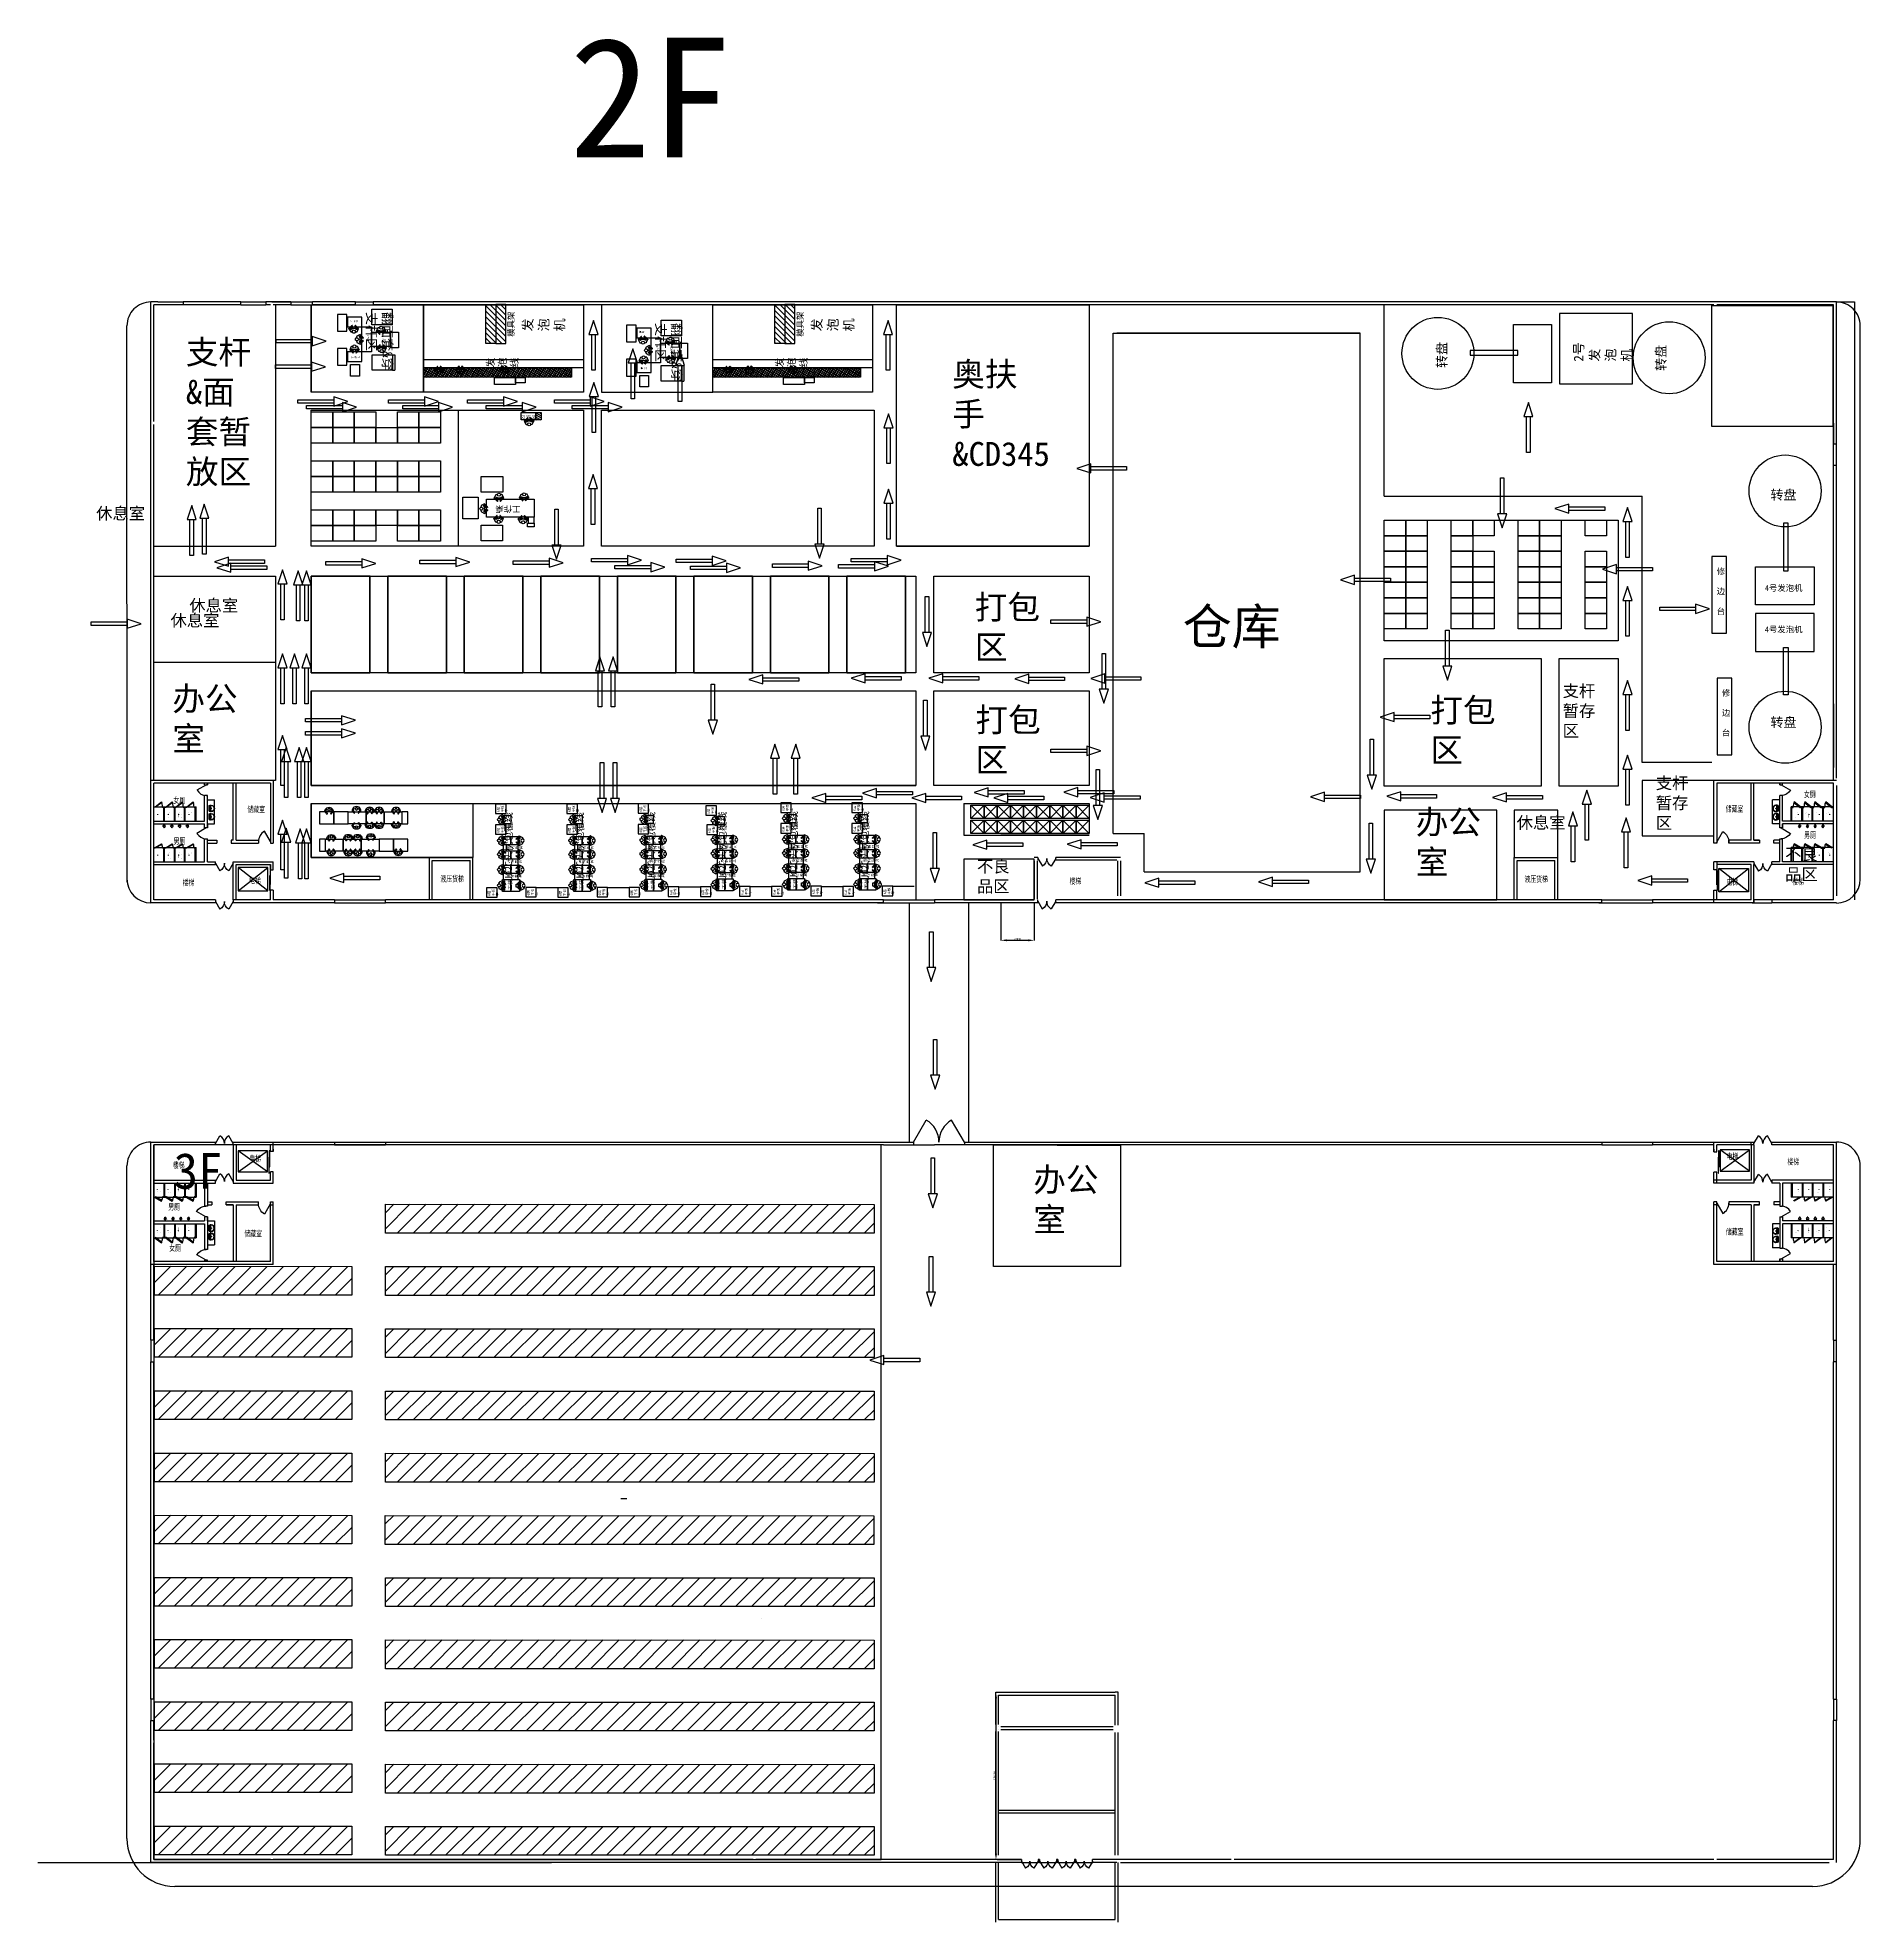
# Model space of a CAD drawing. Header units: millimetres. Extents: x 958 to 636282, y 2095 to 161571.
# Drawn here: x 186322 to 338765, y 2095 to 159672 of the extents above; entities that cross this region are included whole.
import ezdxf
from ezdxf.enums import TextEntityAlignment as Align

# ---------------------------------------------------------------- set-up
doc = ezdxf.new("R2010")
doc.units = ezdxf.units.MM
for name, color, linetype in [('dl', 3, 'Continuous'), ('dote', 1, 'Continuous'), ('STAIR', 6, 'Continuous'), ('W', 7, 'Continuous'), ('wall', 2, 'Continuous'), ('WINDOW', 4, 'Continuous'), ('WINDOW_TEXT', 7, 'Continuous'), ('区域', 4, 'Continuous'), ('支座钢筋标注', 9, 'Continuous'), ('标注', 7, 'Continuous'), ('洁具', 73, 'Continuous'), ('物流动线', 7, 'Continuous'), ('窗子', 123, 'Continuous'), ('设备', 7, 'Continuous')]:
    doc.layers.add(name, color=color, linetype=linetype)
doc.layers.add('动线', color=2, linetype='Continuous', lineweight=120)
doc.styles.add('1', font='', dxfattribs={"width": 0.7})
doc.styles.add('H1', font='')
doc.styles.add('SIMPLEX', font='SIMPLEX.SHX')
doc.styles.get("Standard").update_dxf_attribs({"font": 'arial.ttf'})
doc.styles.get('1').set_extended_font_data('FangSong_GB2312')
doc.styles.get('H1').set_extended_font_data('SimSun')
doc.dimstyles.new('4.0', dxfattribs={"dimtxt": 200, "dimasz": 500, "dimexe": 1.2, "dimexo": 0.5, "dimgap": 1.5, "dimtad": 1, "dimdec": 0, "dimdsep": 46, "dimtxsty": 'Standard', "dimcen": 2.5, "dimclrd": 3, "dimclre": 2, "dimclrt": 2, "dimadec": 0, "dimazin": 2, "dimtfac": 1, "dimtdec": 0, "dimtmove": 0, "dimatfit": 3, "dimfxl": 1, "dimtolj": 1, "dimtzin": 0, "dimarcsym": 0})
doc.dimstyles.new('ISO-25', dxfattribs={"dimtxt": 2.5, "dimasz": 2.5, "dimexe": 1.25, "dimexo": 0.625, "dimtad": 1, "dimtxsty": 'Standard', "dimcen": 2.5, "dimadec": 0, "dimazin": 0, "dimtfac": 1, "dimtmove": 0, "dimatfit": 3, "dimfxl": 1, "dimarcsym": 0})

# ---------------------------------------------------------------- blocks, each defined once
blk = doc.blocks.new('_dblk')
blk.add_line((-0.5, 0), (0, -0.87))
blk.add_arc((-0.5, 0), 1, 300, 0)
at = {"layer": 'WINDOW_TEXT', "style": 'SIMPLEX', "flags": 9}
blk.add_attdef('A', text='', height=1, dxfattribs=at).set_placement((0, 1.5), align=Align.MIDDLE)
blk = doc.blocks.new('M_E6')
for p, q in [((240, 0), (-240, 0)), ((-237, 0), (239, 0)), ((240, 0), (270, -79)), ((-213, -36), (-271, -91)), ((-240, 0), (-270, -79)), ((-179, -23), (181, -23)), ((141, -105), (-141, -105)), ((-141, -105), (141, -105)), ((217, -37), (274, -95))]:
    blk.add_line(p, q)
for centre, radius in [((-99, -65), 16.3), ((2, -172), 31.6), ((2, -172), 23), ((101, -65), 16.3)]:
    blk.add_circle(centre, radius)
for centre, radius, start, end in [((28, -152), 307, 166.17513, 244.72963), ((-141, -205), 100, 90, 190.56023), ((0, -179), 243, 190.56023, 349.43977), ((-179, -73), 50, 90, 133.18096), ((0, -201), 250, 245.80711, 296.46282), ((28, -152), 307, 266.58899, 266.59358), ((-28, -152), 307, 297.06391, 13.82487), ((141, -205), 100, 349.43977, 90), ((181, -73), 50, 44.56072, 90)]:
    blk.add_arc(centre, radius, start, end)
at = {"width": 0.8, "flags": 9}
for tag in ['XSIZE', 'YSIZE']:
    blk.add_attdef(tag, (0, 0), '', height=0.5, dxfattribs=at)
blk = doc.blocks.new('A$C233E54F0')
at = {"layer": '窗子', "rotation": 270}
blk.add_blockref('M_E6', (459, 274), dxfattribs=at)
blk = doc.blocks.new('_dblk1')
for p, q in [((-0.5, 0), (-0.25, -0.43)), ((0.5, 0), (0.25, -0.43))]:
    blk.add_line(p, q)
for centre, start, end in [((-0.5, 0), 300, 0), ((0.5, 0), 180, 240)]:
    blk.add_arc(centre, 0.5, start, end)
at = {"layer": 'WINDOW_TEXT', "style": 'SIMPLEX', "flags": 9}
blk.add_attdef('A', text='', height=1, dxfattribs=at).set_placement((0, 1.5), align=Align.MIDDLE)
blk = doc.blocks.new('_liftd')
for points in [[(-0.548, -0.602), (-0.548, -0.774), (0.241, -0.774), (0.241, -0.602), (-0.548, -0.602)], [(-0.241, -0.784), (-0.241, -0.955), (0.548, -0.955), (0.548, -0.784), (-0.241, -0.784)]]:
    blk.add_lwpolyline(points)
blk = doc.blocks.new('A$C51AF1C80')
at = {"layer": '洁具'}
blk.add_line((307, 256, -1440), (267, 256, -1440), dxfattribs=at)
at = {"layer": '洁具', "const_width": 1.5, "elevation": -1440}
for points in [[(60, 276, 0.4621922), (2, 226, 0.4621922)], [(2, 51, 0.4621922), (60, 1, 0.4621922)], [(52, 256, 0.4142136), (22, 226, 0.4142136)], [(22, 51, 0.4142136), (52, 21, 0.4142136)], [(317, 246, 0.4142136), (307, 256, 0.4142136)], [(307, 21, 0.4142136), (317, 31, 0.4142136)], [(367, 21, 0.9789497), (367, 256, 0.9789497)], [(368, 1, 0.9789497), (368, 277, 0.9789497)]]:
    blk.add_lwpolyline(points, format="xyb", dxfattribs=at)
for points in [[(2, 51), (2, 226)], [(22, 226), (22, 51)], [(267, 256), (52, 256)], [(52, 21), (269, 21)], [(383, 276), (60, 276)], [(368, 1), (60, 1)], [(342, 256), (267, 256)], [(342, 21), (267, 21)], [(317, 256), (367, 256)], [(317, 31), (317, 246)], [(317, 21), (367, 21)]]:
    blk.add_lwpolyline(points, dxfattribs=at)
at = {"layer": '洁具', "width": 0.8, "flags": 9}
for tag in ['YSIZE', 'XSIZE']:
    blk.add_attdef(tag, (2, 139, -1440), '', height=0.5, rotation=180, dxfattribs=at)
blk = doc.blocks.new('A$C089B79D4')
at = {"layer": '洁具'}
blk.add_line((214, 69), (214, 295), dxfattribs=at)
at = {"layer": '洁具', "const_width": 1.5}
for points in [[(149, 56), (148, 58), (140, 65), (132, 72), (124, 78), (117, 84), (109, 88), (102, 92), (94, 96), (87, 100), (80, 103), (73, 106), (66, 109), (59, 111), (52, 114), (46, 117), (41, 120), (36, 124), (31, 127), (27, 131), (23, 135), (19, 139), (16, 143), (13, 147), (10, 152), (8, 156), (6, 161), (4, 165), (3, 170), (2, 175), (1, 180), (1, 186), (1, 186)], [(142, 306), (141, 304), (133, 296), (126, 289), (119, 282), (111, 277), (104, 272), (97, 267), (90, 263), (83, 259), (75, 255), (68, 252), (62, 249), (55, 246), (49, 242), (43, 239), (38, 236), (33, 232), (28, 228), (24, 224), (20, 220), (17, 216), (14, 212), (11, 207), (9, 203), (7, 198), (5, 193), (3, 188), (3, 185)], [(149, 314), (140, 303)], [(146, 313), (159, 323), (170, 331), (180, 337), (189, 342), (198, 345), (205, 348), (212, 350), (218, 351), (224, 352), (230, 353), (236, 354), (241, 355), (247, 355), (253, 356), (259, 356), (265, 357), (272, 357), (279, 357), (287, 357), (297, 356), (307, 356), (320, 354), (334, 353), (351, 351)], [(156, 48), (147, 59)], [(153, 49), (167, 40), (178, 32), (189, 27), (198, 23), (207, 20), (214, 18), (221, 16), (228, 15), (234, 15), (240, 14), (245, 13), (251, 13), (257, 13), (263, 12), (268, 12), (275, 12), (281, 13), (289, 13), (297, 13), (306, 14), (317, 16), (329, 18), (343, 20), (351, 22)], [(346, 352), (352, 351)], [(361, 1), (361, 371), (351, 371), (351, 351)], [(361, 1), (351, 1), (351, 21)]]:
    blk.add_lwpolyline(points, dxfattribs=at)
at = {"layer": '洁具'}
for radius in [47.3, 34.6, 22.1]:
    blk.add_circle((299, 182), radius, dxfattribs=at)
for centre, radius, start, end in [((85, 176), 40.9, 98.06023, 266.34351), ((-5, 517), 312, 285.60867, 314.71319), ((-2, -201), 346, 51.29987, 75.93844)]:
    blk.add_arc(centre, radius, start, end, dxfattribs=at)
at = {"layer": '洁具', "oblique": -180, "text_generation_flag": 4, "width": 0.8, "flags": 9}
for tag in ['YSIZE', 'XSIZE']:
    blk.add_attdef(tag, (361, 186), '', height=0.5, rotation=90, dxfattribs=at)
blk = doc.blocks.new('A$C35020EBF')
at = {"color": 4, "linetype": 'ByBlock'}
for p, q in [((0, 488), (3, 444)), ((11, 913), (6, 870)), ((8, 432), (412, 6)), ((433, 1338), (16, 925)), ((133, 472), (26, 507)), ((31, 850), (140, 881)), ((169, 371), (146, 458)), ((153, 895), (178, 982)), ((433, 202), (177, 359)), ((188, 993), (449, 1142)), ((292, 426), (323, 528)), ((402, 369), (292, 426)), ((412, 976), (300, 923)), ((300, 923), (327, 819)), ((323, 528), (452, 539)), ((327, 819), (457, 804)), ((497, 386), (402, 369)), ((506, 955), (412, 976)), ((434, 2), (879, 224)), ((455, 672), (451, 474)), ((458, 869), (455, 672)), ((893, 1106), (456, 1341)), ((558, 310), (458, 205)), ((468, 409), (556, 339)), ((473, 1138), (570, 1030)), ((567, 1001), (477, 934)), ((888, 235), (969, 463)), ((975, 863), (902, 1094))]:
    blk.add_line(p, q, dxfattribs=at)
at = {"color": 4, "linetype": 'ByBlock', "extrusion": (0, 0, -1)}
for centre, major_axis, start_param, end_param in [((19, 489), (13.8, 13.8), 3.8592047, 5.8153226), ((22, 446), (13.8, 13.8), 3.1693306, 3.8592047), ((22, 446), (13.8, 13.8), 3.1693306, 3.8592047), ((26, 868), (-13.8, 13.8), 3.6419126, 5.5980305), ((30, 911), (13.8, 13.8), 4.0272342, 4.7171083), ((127, 453), (13.8, 13.8), -0.4678627, 0.5344764), ((134, 900), (-13.8, 13.8), 2.6395735, 3.6419126), ((187, 375), (-13.8, 13.8), 4.4771147, 5.2468654), ((197, 976), (-13.8, 13.8), 5.7811662, 6.550917), ((426, 19), (-13.8, 13.8), 3.4644906, 4.7401269), ((447, 1324), (-13.8, 13.8), 0.0047193, 1.2803556), ((444, 218), (-13.8, 13.8), 3.119604, 4.4771147), ((458, 1125), (-13.8, 13.8), 0.2677317, 1.6252423), ((671, 496), (156, 156), 3.5208135, 3.8272446), ((677, 840), (-156, 156), 5.6299906, 5.9364217), ((544, 323), (-13.8, 13.8), 1.4584834, 3.119604), ((555, 1017), (-13.8, 13.8), 1.6252423, 3.2863628), ((886, 665), (218, 0), 1.181713, 5.1342088), ((870, 241), (13.8, 13.8), 1.1232729, 1.8936943), ((884, 1088), (-13.8, 13.8), 1.2803556, 2.050777), ((886, 665), (-218, 0), 1.9923512, 4.3230417)]:
    blk.add_ellipse(centre, major_axis=major_axis, ratio=1, start_param=start_param, end_param=end_param, dxfattribs=at)
blk = doc.blocks.new('A$C554231B6')
at = {"lineweight": -3}
h = blk.add_hatch(dxfattribs=at)
h.set_pattern_fill('ANSI37', color=256, scale=50, angle=15, style=0)
h.set_pattern_definition([(60, (-77382.56, -27125), (-137.48153, 79.375), []), (150, (-77382.56, -27125), (-79.375, -137.48153), [])])
h.paths.add_polyline_path([(2040, 1000), (1250, 1000), (1250, 13368), (2040, 13368)])
at = {"linetype": 'ByBlock', "lineweight": -3}
h = blk.add_hatch(dxfattribs=at)
h.set_pattern_fill('ANSI31', color=2, scale=100, style=0)
h.set_pattern_definition([(45, (-454660, 169880), (-224.5064, 224.5064), [])])
h.paths.add_polyline_path([(4076, 8171), (4076, 7340), (7331, 7340), (7331, 8171)])
h.paths.add_polyline_path([(7331, 6509), (7331, 7340), (4076, 7340), (4076, 6509)])
at = {"lineweight": 30}
for points in [[(0, 13368), (7310, 13368), (7310, 0), (0, 0)], [(2040, 1000), (1250, 1000), (1250, 13368), (2040, 13368)], [(2750, 0), (2040, 0), (2040, 13368), (2750, 13368)], [(1248, 5680), (648, 5680), (648, 7450), (1248, 7450)], [(1248, 4880), (788, 4880), (788, 5680), (1248, 5680)]]:
    blk.add_lwpolyline(points, close=True, dxfattribs=at)
at = {"color": 2, "linetype": 'ByBlock', "lineweight": 30}
for points in [[(4076, 8171), (7331, 8171), (7331, 7340), (4076, 7340)], [(4076, 6509), (7331, 6509), (7331, 7340), (4076, 7340)]]:
    blk.add_lwpolyline(points, close=True, dxfattribs=at)
at = {"xscale": 0.6000000000115989, "yscale": 0.6000000000058208, "zscale": 0.6000000000000001, "rotation": 181.7211411413963}
for p in [(2159, 12483), (2171, 10693), (2170, 7035)]:
    blk.add_blockref('A$C35020EBF', p, dxfattribs=at)
at = {"color": 0, "linetype": 'ByBlock', "lineweight": -3, "attachment_point": 1}
for s, insert, char_height, width in [('{\\fFangSong_GB2312|b0|i0|c134|p49;\\C3;发泡线}', (2077, 8070), 600, 528.04), ('{\\fFangSong_GB2312|b0|i0|c134|p49;发泡机}', (5090, 5060), 800, 1810)]:
    blk.add_mtext(s, dxfattribs=dict(at, insert=insert, char_height=char_height, width=width))
at = {"color": 30, "linetype": 'ByBlock', "lineweight": 30, "insert": (5696, 6025), "char_height": 500, "width": 2231.29, "attachment_point": 5}
blk.add_mtext('{\\fFangSong_GB2312|b0|i0|c134|p49;\\C0;模具架}', dxfattribs=at)
blk = doc.blocks.new('*D87')
at = {"color": 2, "lineweight": -2, "transparency": 16777216}
for p, q in [((266875, 87334), (266875, 84200)), ((269675, 87334), (269675, 84200))]:
    blk.add_line(p, q, dxfattribs=at)
at = {"color": 3, "lineweight": -2, "transparency": 16777216}
blk.add_line((267375, 84202), (269175, 84202), dxfattribs=at)
at = {"color": 3, "transparency": 16777216}
for points in [[(267375, 84285), (267375, 84118), (266875, 84202)], [(269175, 84285), (269175, 84118), (269675, 84202)]]:
    blk.add_solid(points, dxfattribs=at)
at = {"layer": 'Defpoints', "color": 0, "transparency": 16777216}
for p in [(266875, 87334), (269675, 87334), (269675, 84202)]:
    blk.add_point(p, dxfattribs=at)
at = {"color": 2, "transparency": 16777216, "insert": (268275, 84305), "char_height": 200, "attachment_point": 5}
blk.add_mtext('\\A1;2800', dxfattribs=at)
blk = doc.blocks.new('*D15')
at = {"layer": 'Defpoints', "color": 0, "transparency": 16777216}
for p in [(127833, 21014), (129133, 21210), (129133, 21014)]:
    blk.add_point(p, dxfattribs=at)
at = {"layer": '标注', "color": 0, "lineweight": -2, "transparency": 16777216}
for p, q in [((127833, 21015), (127833, 21212)), ((127835, 21210), (129130, 21210)), ((129133, 21015), (129133, 21212))]:
    blk.add_line(p, q, dxfattribs=at)
at = {"layer": '标注', "color": 0, "transparency": 16777216}
for points in [[(127835, 21211), (127835, 21210), (127833, 21210)], [(129130, 21211), (129130, 21210), (129133, 21210)]]:
    blk.add_solid(points, dxfattribs=at)
at = {"layer": '标注', "color": 0, "transparency": 16777216, "insert": (128483, 21212), "char_height": 2.5, "attachment_point": 5}
blk.add_mtext('1300', dxfattribs=at)
blk = doc.blocks.new('A$C20572508')
for points in [[(1892, 5976), (3392, 5976), (3392, 1976), (1892, 1976)], [(3892, 5976), (3392, 5976), (3392, 5476), (3892, 5476)], [(3892, 5976), (4212, 5976), (4212, 5416), (3892, 5416)]]:
    blk.add_lwpolyline(points, close=True)
at = {"color": 7}
for points in [[(1300, 1542), (0, 1542), (0, 3342), (1300, 3342)], [(5372, 1536), (4072, 1536), (4072, 3336), (5372, 3336)], [(3539, 1300), (3539, 0), (1739, 0), (1739, 1300)]]:
    blk.add_lwpolyline(points, close=True, dxfattribs=at)
at = {"xscale": 0.6000000000115989, "yscale": 0.6000000000058208, "zscale": 0.6000000000000001}
for p, rotation in [((2011, 5550), 181.7211411413963), ((3304, 4638), 1.721141141396313), ((2041, 3440), 181.7211411413963), ((3264, 2588), 1.721141141396313), ((2274, 2076), 271.7211411413963)]:
    blk.add_blockref('A$C35020EBF', p, dxfattribs=dict(at, rotation=rotation))
at = {"insert": (2975, 4827, 0), "char_height": 500, "attachment_point": 1, "rotation": 270}
blk.add_mtext('{\\fFangSong_GB2312|b0|i0|c134|p49;\\C3;工作桌}', dxfattribs=at)
blk = doc.blocks.new('PEPOL')
at = {"color": 4}
for p, q in [((-253, 185), (-244, 206)), ((-253, 185), (-244, 206)), ((-232, 215), (-244, 206)), ((-232, 215), (-244, 206)), ((-218, 143), (-241, 152)), ((-218, 143), (-241, 152)), ((-232, 215), (-174, 226)), ((-232, 215), (-174, 226)), ((-203, 157), (-218, 143)), ((-203, 157), (-218, 143)), ((-170, 156), (-180, 161)), ((-170, 156), (-180, 161)), ((-174, 226), (-139, 276)), ((-174, 226), (-139, 276)), ((-122, 211), (-147, 165)), ((-122, 211), (-147, 165)), ((-59, 362), (-139, 276)), ((-59, 362), (-139, 276)), ((-40, 269), (-122, 211)), ((-40, 269), (-122, 211)), ((67, 85), (97, 224)), ((67, 85), (97, 224)), ((123, 88), (88, 88)), ((123, 88), (88, 88)), ((97, 224), (246, 220)), ((97, 224), (246, 220)), ((-253, -185), (-244, -206)), ((-253, -185), (-244, -206)), ((-232, -215), (-244, -206)), ((-232, -215), (-244, -206)), ((-218, -143), (-241, -152)), ((-218, -143), (-241, -152)), ((-232, -215), (-174, -226)), ((-232, -215), (-174, -226)), ((-203, -157), (-218, -143)), ((-203, -157), (-218, -143)), ((-170, -156), (-180, -161)), ((-170, -156), (-180, -161)), ((-174, -226), (-139, -276)), ((-174, -226), (-139, -276)), ((-122, -211), (-147, -165)), ((-122, -211), (-147, -165)), ((-59, -362), (-139, -276)), ((-59, -362), (-139, -276)), ((-40, -269), (-122, -211)), ((-40, -269), (-122, -211)), ((67, -85), (97, -224)), ((67, -85), (97, -224)), ((123, -88), (88, -88)), ((123, -88), (88, -88)), ((97, -224), (246, -220)), ((97, -224), (246, -220))]:
    blk.add_line(p, q, dxfattribs=at)
for centre, radius, start, end in [((-228, 175), 26.4, 158.04188, 242.16812), ((-228, 175), 26.4, 158.04188, 242.16812), ((-187, 135), 26.4, 73.79264, 125.82068), ((-187, 135), 26.4, 73.79264, 125.82068), ((-163, 172), 17.6, 246.3947, 334.56117), ((-163, 172), 17.6, 246.3947, 334.56117), ((-27, 320), 52.8, 61.78401, 127.18934), ((-27, 320), 52.8, 61.78401, 127.18934), ((-15, 223), 52.8, 51.3857, 118.33396), ((-15, 223), 52.8, 51.3857, 118.33396), ((-144, -155), 540, 43.90251, 74.81416), ((-144, -155), 540, 43.90251, 74.81416), ((88, 0), 88, 90, 270), ((88, 0), 88, 90, 270), ((172, 468), 255, 232.95563, 252.89485), ((172, 468), 255, 232.95563, 252.89485), ((123, 0), 88, 270, 90), ((123, 0), 88, 270, 90), ((-315, 0), 603, 338.58872, 21.41128), ((-315, 0), 603, 338.58872, 21.41128), ((-228, -175), 26.4, 117.83188, 201.95812), ((-228, -175), 26.4, 117.83188, 201.95812), ((-187, -135), 26.4, 234.17932, 286.20736), ((-187, -135), 26.4, 234.17932, 286.20736), ((-163, -172), 17.6, 25.43883, 113.6053), ((-163, -172), 17.6, 25.43883, 113.6053), ((-27, -320), 52.8, 232.81066, 298.21599), ((-27, -320), 52.8, 232.81066, 298.21599), ((-15, -223), 52.8, 241.66604, 308.6143), ((-15, -223), 52.8, 241.66604, 308.6143), ((-144, 155), 540, 285.18584, 316.09749), ((-144, 155), 540, 285.18584, 316.09749), ((172, -468), 255, 107.10515, 127.04437), ((172, -468), 255, 107.10515, 127.04437)]:
    blk.add_arc(centre, radius, start, end, dxfattribs=at)
blk = doc.blocks.new('A$C477C12D6')
at = {"rotation": 90}
blk.add_blockref('PEPOL', (0, -1225), dxfattribs=at)
blk = doc.blocks.new('A$C1770766C')
blk.add_line((1800, 6965), (0, 6965))
at = {"lineweight": -2}
for p, q in [((3335, 5805), (3335, 6305)), ((4535, 6305), (4535, 5805)), ((3335, 4605), (3335, 5105)), ((4535, 5105), (4535, 3405)), ((3335, 3405), (3335, 3905)), ((4295, 3905), (4295, 3405))]:
    blk.add_line(p, q, dxfattribs=at)
for points in [[(2680, 6965), (2680, 7765), (1800, 7765), (1800, 6965)], [(3913, 7305), (3913, 6305), (3213, 6305), (3213, 7305)], [(4613, 7305), (4613, 6305), (3913, 6305), (3913, 7305)], [(4535, 7210), (4535, 6410), (4445, 6410), (4445, 7210)], [(5962, 6996), (5962, 7796), (5082, 7796), (5082, 6996)], [(3335, 5805), (3935, 5805), (3935, 5105), (3335, 5105)], [(3935, 5805), (4535, 5805), (4535, 5105), (3935, 5105)], [(3335, 4605), (3935, 4605), (3935, 3905), (3335, 3905)], [(3335, 3405), (3935, 3405), (3935, 2705), (3335, 2705)], [(3935, 4605), (4535, 4605), (4535, 3905), (3935, 3905)], [(3935, 3405), (4535, 3405), (4535, 2705), (3935, 2705)], [(3935, 1660), (4535, 1660), (4535, 960), (3935, 960)], [(5205, 1730), (5205, 2530), (4325, 2530), (4325, 1730)], [(5205, 0), (5205, 800), (4325, 800), (4325, 0)]]:
    blk.add_lwpolyline(points, close=True, dxfattribs=at)
at = {"lineweight": -2, "elevation": 0}
blk.add_lwpolyline([(3470, 6963), (3470, 6694), (3314, 6694), (3314, 6963)], close=True, dxfattribs=at)
at = {"yscale": 0.6000000000058208, "zscale": 0.6000000000000001}
for p, xscale, rotation in [((3391, 6422), -0.6000000000030881, 0.2294135952003895), ((4380, 6411), 0.6000000000176399, 359.7705864048052), ((3489, 5085), -0.6000000000030881, 0.2294135952003895), ((4380, 5085), 0.6000000000176399, 359.7705864048052), ((3489, 3800), -0.6000000000030881, 0.2294135952003895), ((3489, 2653), -0.6000000000030881, 0.2294135952003895), ((4380, 3800), 0.6000000000176399, 359.7705864048052), ((4380, 2653), 0.6000000000176399, 359.7705864048052), ((4380, 901), 0.6000000000176399, 359.7705864048052)]:
    blk.add_blockref('A$C35020EBF', p, dxfattribs=dict(at, xscale=xscale, rotation=rotation))
at = {"lineweight": -2, "attachment_point": 1, "rotation": 270}
for s, insert, char_height, width in [('{\\fFangSong_GB2312|b0|i0|c134|p49;6层平板车}', (2550, 7647), 200, 711.18), ('{\\fFangSong_GB2312|b0|i0|c134|p49;\\C3;J02C头枕包覆线}', (4418, 6410), 600, 6265.08), ('{\\fFangSong_GB2312|b0|i0|c134|p49;工装}', (4125, 7180), 300, 1461.38), ('{\\fFangSong_GB2312|b0|i0|c134|p49;6层平板车}', (5832, 7678), 200, 711.18), ('周转载具', (4204, 4952), 200, 330), ('周转载具', (4234, 6160), 200, 330), ('周转载具', (4164, 3782), 200, 330), ('{\\fFangSong_GB2312|b0|i0|c134|p49;6层平板车}', (5075, 2412), 200, 711.18), ('{\\fFangSong_GB2312|b0|i0|c134|p49;6层平板车}', (5075, 682), 200, 711.18)]:
    blk.add_mtext(s, dxfattribs=dict(at, insert=insert, char_height=char_height, width=width))
blk = doc.blocks.new('M_A0GGR')
for p, q in [((-0.5, 0), (-0.25, -0.433)), ((0.5, 0), (0.25, -0.433))]:
    blk.add_line(p, q)
for centre, start, end in [((-0.5, 0), 300, 0), ((0.5, 0), 180, 240)]:
    blk.add_arc(centre, 0.5, start, end)
blk = doc.blocks.new('*D88')
at = {"color": 3, "lineweight": -2, "transparency": 16777216}
blk.add_line((266472, 20833), (266472, 7835), dxfattribs=at)
at = {"color": 2, "lineweight": -2, "transparency": 16777216}
for p, q in [((266473, 21333), (266473, 21333)), ((266473, 7335), (266473, 7335))]:
    blk.add_line(p, q, dxfattribs=at)
at = {"color": 3, "transparency": 16777216}
for points in [[(266389, 20833), (266556, 20833), (266472, 21333)], [(266389, 7835), (266556, 7835), (266472, 7335)]]:
    blk.add_solid(points, dxfattribs=at)
at = {"layer": 'Defpoints', "color": 0, "transparency": 16777216}
for p in [(266472, 21333), (266472, 7335), (266472, 7335)]:
    blk.add_point(p, dxfattribs=at)
at = {"color": 2, "transparency": 16777216, "insert": (266369, 14334), "char_height": 200, "attachment_point": 5, "rotation": 90}
blk.add_mtext('\\A1;13998', dxfattribs=at)
blk = doc.blocks.new('A$C0B3235BB')
for points in [[(1909.382, 5105.961), (3209.382, 5105.961), (3209.382, 4445.961), (1909.382, 4445.961)], [(1300, 4586.339), (1300, 2886.339), (0, 2886.339), (0, 4586.339)], [(3109.382, 2845.961), (1909.382, 2845.961), (1909.382, 4445.961), (3109.382, 4445.961)], [(3559.382, 2045.961), (1459.382, 2045.961), (1459.382, 2845.961), (3559.382, 2845.961)], [(4359.382, 2045.961), (3559.382, 2045.961), (3559.382, 845.961), (4359.382, 845.961)], [(4609.565, 1845.27), (5579.565, 1845.27), (5579.565, 1095.27), (4609.565, 1095.27)]]:
    blk.add_lwpolyline(points, close=True)
at = {"color": 0}
blk.add_lwpolyline([(5098.182, 4603.1), (5098.182, 2903.1), (3798.182, 2903.1), (3798.182, 4603.1)], close=True, dxfattribs=at)
at = {"lineweight": -3}
blk.add_lwpolyline([(1459.382, 2045.961), (659.382, 2045.961), (659.382, 845.961), (1459.382, 845.961)], close=True, dxfattribs=at)
at = {"color": 4}
for points in [[(420.711, 0), (1820.711, 0), (1820.711, 800), (420.711, 800)], [(3267.852, 0), (4667.852, 0), (4667.852, 800), (3267.852, 800)]]:
    blk.add_lwpolyline(points, close=True, dxfattribs=at)
at = {"yscale": 0.6000000000058208, "zscale": 0.6000000000000001}
for p, xscale, rotation in [((2060.531, 4069.347), 0.6000000000115989, 181.7211411413963), ((2972.689, 3277.78), 0.6000000000115989, 1.721141141396313), ((1360.24, 954.088), 0.6000000000165535, 2.127510504695066), ((2097.534, 2151.832), 0.6000000000115989, 271.7211411413963)]:
    blk.add_blockref('A$C35020EBF', p, dxfattribs=dict(at, xscale=xscale, rotation=rotation))
at = {"color": 3, "xscale": 0.6000000000154732, "yscale": 0.6000000000058208, "zscale": 0.6000000000000001, "rotation": 182.1275105019178}
blk.add_blockref('A$C35020EBF', (3628.793, 1841.243), dxfattribs=at)
at = {"attachment_point": 1}
for s, insert, char_height, width in [('{\\fFangSong_GB2312|b0|i0|c134|p49;\\C1;翻面套&穿支杆区}', (221.681, 4586.339), 800, 5130.87417), ('{\\fFangSong_GB2312|b0|i0|c134|p49;\\C3;工作桌}', (3895.065, 1829.657), 150, 202.50405)]:
    blk.add_mtext(s, dxfattribs=dict(at, insert=insert, char_height=char_height, width=width))
at = {"char_height": 150, "attachment_point": 1}
for insert in [(2195.124, 3838.912, 0), (2064.208, 2620.204)]:
    blk.add_mtext('{\\fFangSong_GB2312|b0|i0|c134|p49;\\C3;工作桌}', dxfattribs=dict(at, insert=insert))
at = {"lineweight": 30, "insert": (875.597, 1714.008), "char_height": 150, "width": 202.50405, "attachment_point": 1}
blk.add_mtext('{\\fFangSong_GB2312|b0|i0|c134|p49;\\C3;工作桌}', dxfattribs=at)
at = {"layer": '标注'}
dim = blk.add_linear_dim(base=(5098.182, 4799.249), p1=(3798.182, 4603.1), p2=(5098.182, 4603.1), dimstyle='ISO-25', dxfattribs=at)
dim.commit()
dim.dimension.update_dxf_attribs({"geometry": '*D15', "text_midpoint": (4448.182, 4801.124), "insert": (-124034.471, -16411.182)})

msp = doc.modelspace()

# ---------------------------------------------------------------- hatches: boundary and pattern name
at = {"lineweight": -3}
h = msp.add_hatch(dxfattribs=at)
h.set_pattern_fill('ANSI31', color=256, scale=50, angle=285, style=0)
h.set_pattern_definition([(330, (173185.24, 204320.4), (79.375, 137.48153), [])])
h.paths.add_polyline_path([(228000.292, 128330.323), (228430.292, 128330.323), (228430.292, 127715.323), (228000.292, 127715.323)])
h = msp.add_hatch()
h.set_pattern_fill('ANSI31', color=256, scale=300)
h.set_pattern_definition([(45, (185694.6, 70781.7), (-673.519, 673.519), [])])
h.paths.add_polyline_path([(256274.682, 62122.418), (256274.683, 59722.426), (215404.671, 59722.419), (215404.671, 62135.986)])
h = msp.add_hatch()
h.set_pattern_fill('ANSI31', color=256, scale=300)
h.set_pattern_definition([(45, (185694.6, 70784.6), (-673.52, 673.52), [])])
h.paths.add_polyline_path([(212604.668, 56938.841), (212604.668, 54545.275), (196084.68, 54545.275), (196084.68, 56945.275)])
h = msp.add_hatch()
h.set_pattern_fill('ANSI31', color=256, scale=300)
h.set_pattern_definition([(45, (185694.6, 65574.9), (-673.519, 673.519), [])])
h.paths.add_polyline_path([(256274.682, 56915.638), (256274.683, 54515.647), (215404.671, 54515.64), (215404.671, 56929.206)])
h = msp.add_hatch()
h.set_pattern_fill('ANSI31', color=256, scale=300)
h.set_pattern_definition([(45, (185694.6, 65577.8), (-673.52, 673.52), [])])
h.paths.add_polyline_path([(212604.668, 51732.062), (212604.668, 49338.496), (196084.68, 49338.496), (196084.68, 51738.496)])
h = msp.add_hatch()
h.set_pattern_fill('ANSI31', color=256, scale=300)
h.set_pattern_definition([(45, (185694.6, 60368.1), (-673.519, 673.519), [])])
h.paths.add_polyline_path([(256274.682, 51708.859), (256274.683, 49308.867), (215404.671, 49308.86), (215404.671, 51722.427)])
h = msp.add_hatch()
h.set_pattern_fill('ANSI31', color=256, scale=300)
h.set_pattern_definition([(45, (185694.6, 60371), (-673.52, 673.52), [])])
h.paths.add_polyline_path([(212604.668, 46525.282), (212604.668, 44131.716), (196084.68, 44131.716), (196084.68, 46531.716)])
h = msp.add_hatch()
h.set_pattern_fill('ANSI31', color=256, scale=300)
h.set_pattern_definition([(45, (185694.6, 55161.4), (-673.519, 673.519), [])])
h.paths.add_polyline_path([(256274.682, 46502.079), (256274.683, 44102.088), (215404.671, 44102.081), (215404.671, 46515.647)])
h = msp.add_hatch()
h.set_pattern_fill('ANSI31', color=256, scale=300)
h.set_pattern_definition([(45, (185694.6, 55164.2), (-673.52, 673.52), [])])
h.paths.add_polyline_path([(212604.668, 41318.503), (212604.668, 38924.936), (196084.68, 38924.936), (196084.68, 41324.936)])
h = msp.add_hatch()
h.set_pattern_fill('ANSI31', color=256, scale=300)
h.set_pattern_definition([(45, (185694.6, 49954.6), (-673.519, 673.519), [])])
h.paths.add_polyline_path([(256274.682, 41295.299), (256274.683, 38895.308), (215404.671, 38895.301), (215404.671, 41308.868)])
h = msp.add_hatch()
h.set_pattern_fill('ANSI31', color=256, scale=300)
h.set_pattern_definition([(45, (185694.6, 49967.4), (-673.52, 673.52), [])])
h.paths.add_polyline_path([(212604.668, 36121.719), (212604.668, 33728.153), (196084.68, 33728.153), (196084.68, 36128.153)])
h = msp.add_hatch()
h.set_pattern_fill('ANSI31', color=256, scale=300)
h.set_pattern_definition([(45, (185687.7, 44754.6), (-673.519, 673.519), [])])
h.paths.add_polyline_path([(256267.775, 36095.305), (256267.775, 33695.313), (215397.763, 33695.306), (215397.763, 36108.873)])
h = msp.add_hatch()
h.set_pattern_fill('ANSI31', color=256, scale=300)
h.set_pattern_definition([(45, (185694.6, 44770.65), (-673.52, 673.52), [])])
h.paths.add_polyline_path([(212604.668, 30924.936), (212604.668, 28531.37), (196084.68, 28531.37), (196084.68, 30931.37)])
h = msp.add_hatch()
h.set_pattern_fill('ANSI31', color=256, scale=300)
h.set_pattern_definition([(45, (185694.6, 39554.6), (-673.519, 673.519), [])])
h.paths.add_polyline_path([(256274.684, 30895.31), (256274.685, 28495.319), (215404.672, 28495.311), (215404.672, 30908.878)])
h = msp.add_hatch()
h.set_pattern_fill('ANSI31', color=256, scale=300)
h.set_pattern_definition([(45, (185694.6, 39573.9), (-673.52, 673.52), [])])
h.paths.add_polyline_path([(212604.668, 25728.153), (212604.668, 23334.587), (196084.68, 23334.587), (196084.68, 25734.587)])
h = msp.add_hatch()
h.set_pattern_fill('ANSI31', color=256, scale=300)
h.set_pattern_definition([(45, (185694.6, 34354.6), (-673.519, 673.519), [])])
h.paths.add_polyline_path([(256274.684, 25695.315), (256274.685, 23295.324), (215404.672, 23295.317), (215404.672, 25708.883)])
h = msp.add_hatch()
h.set_pattern_fill('ANSI31', color=256, scale=300)
h.set_pattern_definition([(45, (185694.6, 34377.1), (-673.52, 673.52), [])])
h.paths.add_polyline_path([(212604.668, 20531.37), (212604.668, 18137.804), (196084.68, 18137.804), (196084.68, 20537.804)])
h = msp.add_hatch()
h.set_pattern_fill('ANSI31', color=256, scale=300)
h.set_pattern_definition([(45, (185694.6, 29154.6), (-673.519, 673.519), [])])
h.paths.add_polyline_path([(256274.686, 20495.32), (256274.687, 18095.329), (215404.674, 18095.322), (215404.674, 20508.889)])
h = msp.add_hatch()
h.set_pattern_fill('ANSI31', color=256, scale=300)
h.set_pattern_definition([(45, (185694.6, 29180.3), (-673.52, 673.52), [])])
h.paths.add_polyline_path([(212604.668, 15334.587), (212604.668, 12941.021), (196084.68, 12941.021), (196084.68, 15341.021)])
h = msp.add_hatch()
h.set_pattern_fill('ANSI31', color=256, scale=300)
h.set_pattern_definition([(45, (185694.6, 23954.6), (-673.519, 673.519), [])])
h.paths.add_polyline_path([(256274.686, 15295.326), (256274.687, 12895.334), (215404.674, 12895.327), (215404.674, 15308.894)])
h = msp.add_hatch()
h.set_pattern_fill('ANSI31', color=256, scale=300)
h.set_pattern_definition([(45, (185694.6, 23983.5), (-673.52, 673.52), [])])
h.paths.add_polyline_path([(212604.668, 10137.804), (212604.668, 7744.238), (196084.68, 7744.238), (196084.68, 10144.238)])
h = msp.add_hatch()
h.set_pattern_fill('ANSI31', color=256, scale=300)
h.set_pattern_definition([(45, (185694.6, 18754.6), (-673.519, 673.519), [])])
h.paths.add_polyline_path([(256274.688, 10095.331), (256274.688, 7695.34), (215404.676, 7695.333), (215404.676, 10108.899)])

# ---------------------------------------------------------------- linework, layer by layer
for p, q in [((196024.672, 127574.087), (196024.671, 137334.087)), ((196384.671, 137334.087), (196024.671, 137334.087)), ((196384.671, 137574.087), (198484.671, 137574.087)), ((198484.671, 137334.087), (196384.671, 137334.087)), ((203304.671, 137334.088), (198484.671, 137334.087)), ((203304.671, 137574.088), (205404.671, 137574.089)), ((203304.671, 137334.089), (205404.671, 137334.089)), ((205784.671, 137334.089), (205404.671, 137334.089)), ((207504.671, 137334.089), (206024.671, 137334.089)), ((207504.671, 137574.087), (209304.671, 137574.089)), ((207504.671, 137334.089), (209304.671, 137334.089)), ((209204.669, 137274.087), (209204.67, 130024.271)), ((212894.672, 137334.09), (209304.671, 137334.089)), ((212894.672, 137574.09), (214394.672, 137574.09)), ((212894.672, 137334.09), (214394.673, 137334.09)), ((326524.671, 137334.111), (214394.673, 137334.09)), ((233472.405, 137334.093), (233472.405, 130024.273)), ((258149.995, 117154.092), (258149.992, 137334.098)), ((274274.663, 137334.101), (274274.666, 117154.095)), ((336524.671, 137334.113), (326764.671, 137334.111)), ((336524.672, 127334.113), (336524.671, 137334.113)), ((218604.669, 130024.273), (209204.67, 130024.271)), ((233472.405, 130024.273), (242782.258, 130024.273)), ((209204.67, 128524.266), (231972.405, 128524.266)), ((196024.678, 97574.087), (196024.672, 127334.087)), ((336524.673, 125704.087), (336524.672, 127334.113)), ((336524.673, 123904.087), (336524.672, 125704.087)), ((336764.673, 123904.087), (336764.674, 125704.087)), ((336524.677, 101004.07), (336524.673, 123904.087)), ((298944.663, 119334.109), (318524.672, 119334.109)), ((318524.672, 119334.109), (318524.672, 109254.111)), ((215304.67, 114654.086), (216804.67, 114654.086)), ((218304.67, 114654.086), (216804.67, 114654.086)), ((222904.67, 114654.086), (224404.67, 114654.086)), ((336524.676, 107154.103), (336524.676, 107154.103)), ((336764.663, 97754.07), (336764.663, 107154.103)), ((234489.669, 106574.086), (232989.669, 106574.086)), ((209204.67, 105074.086), (209204.67, 97154.087)), ((336524.678, 99204.07), (336524.678, 101004.07)), ((336764.663, 99204.07), (336764.677, 101004.07)), ((336524.678, 97574.113), (336524.678, 99204.07)), ((336764.678, 97754.103), (336764.678, 99204.07)), ((205784.678, 97334.089), (196024.678, 97334.087)), ((196024.68, 87574.087), (196024.678, 97334.087)), ((200284.678, 97214.088), (200284.678, 97334.088)), ((200284.679, 94174.093), (200284.678, 96314.089)), ((200524.679, 97214.088), (200524.679, 97334.088)), ((200524.679, 94174.093), (200524.679, 96314.088)), ((202684.679, 92574.094), (202684.678, 97334.088)), ((202924.678, 92574.094), (202924.677, 97334.088)), ((209204.67, 97154.087), (259774.669, 97154.087)), ((336524.678, 97334.113), (326764.678, 97334.111)), ((329624.68, 92574.094), (329624.681, 97334.088)), ((329864.68, 92574.094), (329864.68, 97334.088)), ((332024.679, 94174.093), (332024.68, 96314.088)), ((332024.68, 97214.088), (332024.68, 97334.088)), ((332264.68, 97214.088), (332264.68, 97334.088)), ((332264.68, 94174.093), (332264.68, 96314.088)), ((336524.68, 87574.113), (336524.678, 97334.113)), ((336764.678, 97154.103), (336764.678, 87934.103)), ((200524.688, 95934.089), (201124.292, 95934.089)), ((201124.292, 93934.089), (201124.292, 95934.089)), ((209204.674, 95654.136), (209204.667, 91114.093)), ((264374.667, 95494.101), (265474.667, 94394.101)), ((265474.667, 95494.101), (264374.667, 94394.101)), ((265474.667, 95494.101), (266574.667, 94394.101)), ((266574.667, 95494.101), (265474.667, 94394.101)), ((266574.667, 95494.101), (267674.667, 94394.101)), ((267674.667, 95494.101), (266574.667, 94394.101)), ((267674.667, 95494.101), (268774.667, 94394.101)), ((268774.667, 95494.101), (267674.667, 94394.101)), ((268774.667, 95494.101), (269874.667, 94394.101)), ((269874.667, 95494.101), (268774.667, 94394.101)), ((269874.667, 95494.101), (270974.667, 94394.101)), ((270974.667, 95494.101), (269874.667, 94394.101)), ((270974.667, 95494.101), (272074.667, 94394.101)), ((272074.667, 95494.101), (270974.667, 94394.101)), ((272074.667, 95494.101), (273174.667, 94394.101)), ((273174.667, 95494.101), (272074.667, 94394.101)), ((273174.667, 95494.101), (274274.667, 94394.101)), ((274274.667, 95494.101), (273174.667, 94394.101)), ((331425.075, 93934.095), (331425.075, 95934.095)), ((332024.679, 95934.095), (331425.075, 95934.095)), ((196024.68, 94174.092), (200284.679, 94174.093)), ((196024.68, 93934.094), (200284.679, 93934.095)), ((200284.679, 93594.089), (200284.679, 93934.095)), ((200524.679, 93594.089), (200524.679, 94174.093)), ((200524.688, 93934.089), (201124.292, 93934.089)), ((264374.671, 94234.103), (265474.671, 93134.103)), ((265474.671, 94234.103), (264374.671, 93134.103)), ((265474.671, 94234.103), (266574.671, 93134.103)), ((266574.671, 94234.103), (265474.671, 93134.103)), ((266574.671, 94234.103), (267674.671, 93134.103)), ((267674.671, 94234.103), (266574.671, 93134.103)), ((266874.671, 93134.103), (274274.671, 93134.102)), ((267674.671, 94234.103), (268774.671, 93134.103)), ((268774.671, 94234.103), (267674.671, 93134.103)), ((268774.671, 94234.102), (269874.671, 93134.102)), ((269874.671, 94234.102), (268774.671, 93134.102)), ((269874.671, 94234.102), (270974.671, 93134.102)), ((270974.671, 94234.102), (269874.671, 93134.102)), ((270974.671, 94234.102), (272074.671, 93134.102)), ((272074.671, 94234.102), (270974.671, 93134.102)), ((272074.671, 94234.102), (273174.671, 93134.102)), ((273174.671, 94234.102), (272074.671, 93134.102)), ((273174.671, 94234.102), (274274.671, 93134.102)), ((274274.671, 94234.102), (273174.671, 93134.102)), ((332024.679, 93934.095), (331425.075, 93934.095)), ((332024.679, 93594.095), (332024.679, 94174.093)), ((336524.679, 94174.092), (332264.68, 94174.093)), ((336524.679, 93934.094), (332264.68, 93934.095)), ((332264.68, 93594.095), (332264.68, 93934.095)), ((200284.679, 90774.092), (200284.679, 92694.089)), ((200524.68, 90774.092), (200524.679, 92694.089)), ((200524.68, 92574.093), (201304.679, 92574.093)), ((200524.68, 92334.093), (201304.679, 92334.093)), ((202924.678, 92574.094), (204784.679, 92574.094)), ((329624.68, 92574.094), (327764.679, 92574.094)), ((330344.68, 92334.093), (327764.679, 92334.094)), ((330344.68, 92574.093), (329864.68, 92574.094)), ((332024.679, 92574.093), (331544.68, 92574.093)), ((332024.679, 92334.093), (331544.68, 92334.093)), ((332024.679, 90774.092), (332024.679, 92694.095)), ((332264.679, 90774.092), (332264.68, 92694.095)), ((196024.68, 90774.092), (200284.679, 90774.093)), ((196024.68, 90534.094), (201189.025, 90534.095)), ((200524.68, 90774.093), (201189.025, 90774.093)), ((201924.173, 90534.095), (201945.186, 90534.095)), ((202684.68, 87574.089), (202684.679, 90534.095)), ((202924.679, 90534.095), (205784.679, 90534.096)), ((202924.679, 87574.089), (202924.679, 90534.095)), ((205784.679, 90084.096), (205784.679, 90534.096)), ((219084.67, 91114.093), (222724.67, 91114.094)), ((219084.671, 87574.091), (219084.67, 91114.093)), ((219324.67, 90874.091), (222484.67, 90874.092)), ((219324.671, 87574.091), (219324.67, 90874.091)), ((220068.312, 91114.093), (222668.312, 91114.093)), ((222484.671, 87574.092), (222484.67, 90874.092)), ((222724.671, 87574.091), (222724.67, 91114.094)), ((309824.671, 87574.091), (309824.67, 91114.11)), ((309824.67, 91114.11), (313464.67, 91114.11)), ((310064.67, 90874.108), (313224.67, 90874.108)), ((310064.671, 87574.107), (310064.67, 90874.108)), ((313224.671, 87574.108), (313224.67, 90874.108)), ((313464.671, 87574.108), (313464.67, 91114.11)), ((329864.679, 90774.094), (326764.679, 90774.094)), ((329624.68, 90534.095), (326764.679, 90534.096)), ((329624.679, 87574.089), (329624.68, 90534.095)), ((329864.679, 87574.089), (329864.679, 90534.095)), ((332024.679, 90774.093), (331364.679, 90774.093)), ((336524.679, 90534.094), (331364.679, 90534.095)), ((336524.679, 90774.092), (332264.679, 90774.093)), ((205784.68, 87574.089), (205784.68, 88384.096)), ((245908.945, 88693.254), (247708.945, 88693.254)), ((251871.206, 88693.254), (253671.206, 88693.254)), ((326764.68, 87574.111), (326764.68, 88384.096)), ((201189.026, 87574.088), (196024.68, 87574.087)), ((205784.68, 87574.089), (202684.68, 87574.089)), ((211154.671, 87574.086), (206024.68, 87574.089)), ((211154.671, 87574.086), (215404.671, 87574.087)), ((211154.671, 87334.085), (215404.671, 87334.086)), ((257074.671, 87574.098), (215404.671, 87574.09)), ((257074.671, 87574.098), (261324.671, 87574.098)), ((257074.671, 87334.098), (261324.671, 87334.099)), ((259199.671, 87334.098), (259199.68, 67335.297)), ((269674.671, 87574.1), (261324.671, 87574.099)), ((264197.743, 67335.298), (264197.739, 87334.099)), ((317144.671, 87574.091), (271474.671, 87574.101)), ((317144.671, 87574.091), (321394.671, 87574.09)), ((317144.671, 87334.109), (321394.671, 87334.11)), ((329624.679, 87574.089), (321394.671, 87574.09)), ((329714.679, 87334.111), (331364.68, 87334.112)), ((331364.68, 87574.112), (329864.679, 87574.089)), ((336524.68, 87574.113), (331364.68, 87574.112)), ((201184.676, 67095.287), (196024.68, 67095.286)), ((196024.682, 57335.286), (196024.68, 67095.286)), ((205784.68, 67095.287), (202684.676, 67095.287)), ((202684.676, 67095.284), (202684.676, 64135.277)), ((202924.676, 67095.284), (202924.675, 64135.277)), ((205784.68, 66545.286), (205784.68, 67095.287)), ((211154.667, 67095.288), (206024.679, 67095.287)), ((211154.667, 67095.288), (206024.68, 67095.287)), ((211154.667, 67095.288), (206024.68, 67095.287)), ((211154.667, 67335.418), (215404.667, 67335.419)), ((211154.667, 67095.288), (215404.667, 67095.289)), ((257074.68, 67095.297), (215404.667, 67095.289)), ((257074.68, 67095.297), (215404.667, 67095.289)), ((257074.68, 67095.297), (215404.667, 67095.289)), ((257074.68, 67095.297), (261324.68, 67095.298)), ((317144.689, 67095.308), (261324.68, 67095.298)), ((317144.689, 67095.308), (261324.68, 67095.298)), ((317144.689, 67335.31), (321394.689, 67335.309)), ((317144.689, 67095.308), (321394.689, 67095.309)), ((326524.68, 67095.31), (321394.689, 67095.309)), ((326524.679, 67095.31), (321394.689, 67095.309)), ((326524.68, 67095.31), (321394.689, 67095.309)), ((329864.675, 67095.31), (326764.68, 67095.31)), ((326764.68, 66515.299), (326764.68, 67095.31)), ((329624.676, 67095.284), (329624.676, 64135.277)), ((329864.675, 67095.284), (329864.676, 64135.277)), ((336524.68, 67095.311), (331364.675, 67095.31)), ((336524.682, 57335.311), (336524.68, 67095.311)), ((205784.68, 64135.277), (205784.68, 64845.286)), ((326764.68, 63895.278), (326764.68, 64815.3)), ((196024.676, 64135.278), (201184.676, 64135.277)), ((196024.676, 63895.28), (200284.676, 63895.279)), ((200284.676, 63895.28), (200284.675, 61975.278)), ((200524.676, 63895.28), (200524.676, 61975.278)), ((200524.676, 63895.279), (201184.675, 63895.279)), ((202684.675, 63895.279), (206024.68, 63895.278)), ((202924.675, 64135.277), (205784.68, 64135.277)), ((329624.676, 64135.277), (326524.68, 64135.277)), ((329864.676, 63895.279), (326524.68, 63895.278)), ((336524.675, 64135.278), (331364.956, 64135.277)), ((332024.675, 63895.279), (331364.956, 63895.279)), ((332024.675, 63895.28), (332024.675, 63775.279)), ((332024.675, 63835.28), (332024.675, 61975.279)), ((336524.675, 63895.28), (332264.676, 63895.279)), ((332264.676, 63895.28), (332264.676, 63775.279)), ((332264.676, 63775.279), (332264.676, 61975.279)), ((200524.676, 62335.279), (200884.675, 62335.279)), ((200524.676, 62095.279), (200884.675, 62095.279)), ((202084.675, 62335.279), (204784.681, 62335.279)), ((202084.675, 62095.279), (202684.675, 62095.279)), ((202684.675, 62095.279), (202684.674, 57335.284)), ((202924.675, 62095.279), (202924.674, 57335.284)), ((202924.675, 62095.279), (204784.681, 62095.279)), ((205784.682, 57335.287), (205784.681, 62335.278)), ((205784.681, 62335.278), (206024.681, 62335.278)), ((205784.681, 62095.278), (206024.681, 62095.278)), ((326764.681, 62335.278), (326524.681, 62335.278)), ((326764.681, 62095.278), (326524.681, 62095.278)), ((326764.682, 57335.31), (326764.681, 62335.278)), ((330344.676, 62335.279), (327764.681, 62335.279)), ((329624.676, 62095.279), (327764.681, 62095.279)), ((329624.676, 62095.279), (329624.677, 57335.284)), ((329864.676, 62095.279), (329864.677, 57335.284)), ((330344.676, 62095.279), (329864.676, 62095.279)), ((332024.675, 62335.279), (331544.676, 62335.279)), ((332024.675, 62095.279), (331544.676, 62095.279)), ((196024.676, 60735.278), (200284.675, 60735.278)), ((196024.676, 60495.28), (200284.675, 60495.279)), ((200284.675, 60495.279), (200284.674, 58355.285)), ((200284.675, 61075.278), (200284.675, 60735.278)), ((200524.676, 61075.277), (200524.675, 60495.279)), ((200524.675, 60495.279), (200524.675, 58355.285)), ((200524.676, 60735.277), (201124.28, 60735.277)), ((331425.071, 60495.279), (331425.071, 58495.279)), ((332024.675, 60495.279), (331425.071, 60495.279)), ((332024.676, 61075.279), (332024.676, 60495.279)), ((332024.676, 60495.279), (332024.676, 58475.311)), ((332264.676, 61075.279), (332264.676, 60735.278)), ((336524.675, 60735.278), (332264.676, 60735.278)), ((336524.675, 60495.28), (332264.676, 60495.279)), ((332264.676, 60495.279), (332264.677, 58475.311)), ((200524.676, 58735.277), (201124.28, 58735.277)), ((332024.676, 58495.279), (331425.071, 58495.279)), ((205784.682, 57335.287), (196024.682, 57335.286)), ((196024.683, 50765.286), (196024.682, 57095.286)), ((336524.682, 57335.311), (326764.682, 57335.31)), ((332024.676, 57575.311), (332024.676, 57335.285)), ((332264.677, 57575.311), (332264.677, 57335.285)), ((336524.683, 50765.302), (336524.682, 57095.311)), ((195784.683, 50765.286), (195784.68, 48965.286)), ((196024.683, 50765.286), (196024.684, 48965.286)), ((336524.683, 50765.302), (336524.683, 48965.302)), ((336764.671, 48965.302), (336764.683, 50765.302)), ((196024.688, 20765.286), (196024.683, 48965.286)), ((336524.688, 20765.302), (336524.683, 48965.302)), ((235604.68, 37515.286), (235104.68, 37515.286)), ((246874.68, 27515.292), (246874.68, 27515.292)), ((195784.688, 20765.286), (195784.683, 18965.286)), ((196024.689, 20765.286), (196024.689, 18965.286)), ((336524.689, 20765.302), (336524.689, 18965.302)), ((336764.688, 20765.302), (336764.689, 18965.302)), ((196024.689, 17335.286), (196024.689, 18965.286)), ((336524.689, 17095.311), (336524.689, 18965.302)), ((196024.691, 7335.286), (196024.689, 17095.286)), ((336524.691, 7335.311), (336524.689, 17095.311)), ((186321.61, 7095.286), (229283.341, 7095.286)), ((205784.691, 7335.287), (196024.691, 7335.286)), ((246154.691, 7335.295), (206024.691, 7335.287)), ((268601.052, 7335.299), (246394.691, 7335.295)), ((286154.691, 7335.302), (274550.667, 7335.3)), ((276874.691, 7095.31), (336164.682, 7095.31)), ((326524.691, 7335.31), (286394.691, 7335.302)), ((336524.691, 7335.311), (326764.691, 7335.31))]:
    msp.add_line(p, q)
at = {"lineweight": -2}
for p, q in [((243174.048, 90552.857), (243174.048, 92252.857)), ((243414.048, 91752.857), (243414.048, 92252.857)), ((244374.048, 92252.857), (244374.048, 91752.857)), ((249136.309, 90583.97), (249136.309, 92283.97)), ((249376.309, 91783.97), (249376.309, 92283.97)), ((250336.309, 92283.97), (250336.309, 91783.97)), ((243174.048, 89352.857), (243174.048, 89852.857)), ((244374.048, 91052.857), (244374.048, 90552.857)), ((244374.048, 89852.857), (244374.048, 89352.857)), ((249136.309, 89383.97), (249136.309, 89883.97)), ((250336.309, 91083.97), (250336.309, 90583.97)), ((250336.309, 89883.97), (250336.309, 89383.97))]:
    msp.add_line(p, q, dxfattribs=at)
for points in [[(198484.671, 137574.087), (198484.671, 137334.087)], [(203304.671, 137334.089), (203304.671, 137574.088)], [(205904.671, 137574.087), (205404.671, 137574.087), (205404.671, 137334.089)], [(205904.671, 137574.087), (207504.671, 137574.087), (207504.671, 137334.089)], [(209304.671, 137334.089), (209304.671, 137574.089)], [(211144.673, 137334.09), (212894.672, 137334.09), (212894.672, 137574.09)], [(214394.672, 137574.09), (214394.673, 137334.09)], [(336764.661, 137574.103), (338264.661, 137574.103), (338264.661, 87574.103)], [(336524.672, 127454.087), (336524.672, 127454.087), (336524.672, 125704.087), (336764.673, 125704.087)], [(336764.687, 127454.087), (336764.672, 127454.087)], [(336764.673, 123904.087), (336524.673, 123904.087)], [(200284.678, 97214.088), (200524.679, 97214.088)], [(200524.679, 96314.088), (200284.678, 96314.089)], [(200524.679, 97334.088), (200524.679, 97214.088)], [(205784.674, 97334.089), (205784.675, 92334.094)], [(206024.678, 97574.089), (206024.679, 92334.094)], [(326524.679, 92334.423), (326524.678, 97574.111)], [(326764.678, 97334.111), (326764.679, 92334.423)], [(332024.68, 97334.088), (332024.68, 97214.088), (332264.68, 97214.088)], [(332264.68, 96314.088), (332024.68, 96314.088)], [(200524.688, 93934.089), (200524.688, 93594.089), (200284.679, 93594.089)], [(332264.68, 93934.095), (332264.68, 93594.095), (332024.679, 93594.095)], [(200284.679, 92694.089), (200524.679, 92694.089)], [(201304.679, 92574.094), (201304.679, 92334.093)], [(202684.679, 92574.094), (202504.679, 92574.094), (202504.679, 92334.094)], [(202504.679, 92334.094), (204784.679, 92334.094)], [(204784.679, 92574.094), (204784.679, 92334.094)], [(205784.679, 92334.094), (206024.679, 92334.094)], [(326764.679, 92334.423), (326524.679, 92334.423)], [(327764.679, 92334.094), (327764.679, 92574.094)], [(329864.68, 92574.094), (330344.68, 92574.094), (330344.68, 92334.093)], [(331544.68, 92334.093), (331544.68, 92574.093)], [(332024.679, 92694.095), (332264.68, 92694.095)], [(201189.025, 90534.095), (201189.025, 90774.093)], [(202684.679, 90534.095), (202684.679, 90774.094)], [(202684.679, 90774.069), (206024.679, 90774.069)], [(205784.679, 90534.096), (205784.679, 90084.096), (206024.679, 90084.095)], [(269974.671, 91134.102), (269674.671, 91134.102)], [(269674.671, 90834.102), (269674.671, 87634.1)], [(269914.671, 90834.102), (269914.671, 87634.1)], [(269974.671, 91134.102), (269974.671, 90894.102)], [(276874.671, 91134.102), (271474.671, 91134.102)], [(271474.671, 90894.102), (271474.671, 91134.102)], [(276574.671, 90894.102), (271474.671, 90894.102)], [(276634.671, 90834.102), (276634.671, 87934.102)], [(276874.671, 90834.102), (276874.671, 87934.102)], [(326764.679, 90774.094), (326764.679, 90084.096), (326524.679, 90084.096)], [(326764.679, 90774.094), (326524.679, 90774.094), (326524.679, 90774.094)], [(329864.679, 90774.093), (329864.679, 90774.093), (329864.679, 90774.094), (329864.679, 90534.095)], [(331364.679, 90534.095), (331364.679, 90774.093)], [(206024.679, 88384.096), (205784.68, 88384.096)], [(206024.679, 88384.096), (206024.68, 87574.089)], [(326524.679, 88384.096), (326764.68, 88384.096)], [(201189.026, 87574.088), (201189.026, 87334.088)], [(202684.68, 87574.089), (202684.68, 87334.088)], [(211154.671, 87574.086), (211154.671, 87334.085)], [(215654.671, 87334.091), (215404.671, 87334.091), (215404.671, 87574.09)], [(215604.671, 87334.087), (215404.671, 87334.087)], [(256574.671, 87334.098), (257074.671, 87334.098), (257074.671, 87574.098)], [(261324.671, 87574.098), (261324.671, 87334.099)], [(269974.671, 87334.1), (269974.671, 87574.1)], [(271474.671, 87334.1), (271474.671, 87574.101)], [(316894.671, 87334.109), (317144.671, 87334.109), (317144.671, 87574.091)], [(321394.671, 87574.091), (321394.671, 87334.11)], [(329864.679, 87574.11), (329864.679, 87334.111)], [(329864.679, 87334.111), (329864.679, 87574.089)], [(331364.68, 87574.112), (331364.68, 87334.112)], [(201184.676, 67095.287), (201184.676, 67335.287)], [(202684.676, 67095.287), (202684.676, 67335.287)], [(206024.68, 66735.286), (206024.68, 66545.286), (205784.68, 66545.286)], [(211154.667, 67335.418), (211154.667, 67095.418)], [(215404.667, 67335.418), (215404.667, 67095.418)], [(316944.689, 67335.31), (317144.689, 67335.31), (317144.689, 67095.308)], [(321394.689, 67335.31), (321394.689, 67095.308)], [(326524.68, 66735.3), (326524.68, 66515.3), (326764.68, 66515.299)], [(329624.676, 67095.284), (329624.675, 67335.31)], [(329864.675, 67095.284), (329864.675, 67335.31)], [(331364.675, 67095.284), (331364.675, 67335.31)], [(206024.68, 64845.286), (205784.68, 64845.286)], [(326764.68, 64815.3), (326524.68, 64815.3)], [(201184.675, 63895.279), (201184.676, 64135.277)], [(202684.676, 64135.277), (202684.675, 63895.279)], [(329864.676, 64135.277), (329864.676, 63895.279)], [(331364.956, 63988.414), (331364.956, 64135.277), (331364.956, 63895.279)], [(200524.676, 61975.278), (200284.675, 61975.278)], [(200884.675, 62335.279), (200884.675, 62095.279)], [(202684.675, 62095.279), (202084.675, 62095.279), (202084.675, 62335.279)], [(204784.681, 62095.278), (204784.681, 62335.279)], [(205798.057, 62335.278), (205784.681, 62335.278)], [(327764.681, 62335.278), (327764.681, 62095.279)], [(329864.676, 62095.279), (330344.676, 62095.279), (330344.676, 62335.279)], [(331544.676, 62335.279), (331544.676, 62095.279)], [(332024.675, 62095.279), (332024.675, 61975.279), (332264.676, 61975.279)], [(200524.676, 60735.277), (200524.676, 61075.277), (200284.675, 61075.278)], [(201124.28, 60735.277), (201124.28, 58735.277)], [(332024.675, 61075.279), (332264.676, 61075.279)], [(200524.675, 58355.285), (200284.674, 58355.285)], [(332024.676, 58475.311), (332264.677, 58475.311)], [(200524.675, 57335.285), (200524.675, 57455.285), (200284.674, 57455.285)], [(200284.674, 57455.285), (200284.674, 57335.286)], [(332024.676, 57335.311), (332024.676, 57575.311), (332264.677, 57575.311)], [(196024.683, 50765.286), (195784.683, 50765.286)], [(336524.683, 50765.302), (336764.683, 50765.302)], [(195784.68, 47215.286), (195784.68, 48965.286), (196024.683, 48965.286)], [(336764.671, 47215.302), (336764.671, 48965.302), (336524.683, 48965.302)], [(196024.689, 20765.286), (195784.688, 20765.286)], [(266454.666, 18635.3), (266454.666, 21333.187), (266694.666, 21335.3)], [(266694.666, 21335.3), (276454.666, 21335.3)], [(266694.666, 18635.3), (266694.666, 21095.3)], [(266694.666, 21095.3), (276454.666, 21095.3)], [(276694.666, 18575.3), (276694.666, 21335.564), (276454.666, 21335.3)], [(276454.666, 18575.3), (276454.666, 21095.3)], [(336524.689, 20765.302), (336764.688, 20765.302)], [(195784.683, 17215.286), (195784.683, 18965.286), (196024.689, 18965.286)], [(336764.68, 17215.302), (336764.68, 18965.302), (336524.689, 18965.302)], [(266454.666, 18455.3), (266454.666, 18455.324)], [(266454.666, 18215.277), (266454.666, 18215.3)], [(266454.666, 16915.3), (266454.666, 18035.3)], [(266694.666, 18455.277), (266694.666, 18455.3)], [(266694.666, 18455.3), (266694.69, 18455.3)], [(266694.666, 18215.3), (266694.666, 18215.324)], [(266694.666, 18215.3), (266694.69, 18215.3)], [(266694.666, 16915.3), (266694.666, 18035.3)], [(266694.666, 17335.3), (266694.69, 17335.3)], [(266874.69, 18455.3), (276274.69, 18455.3)], [(266874.69, 18215.3), (276274.69, 18215.3)], [(276454.666, 16915.3), (276454.666, 17975.3)], [(276454.666, 17335.3), (276454.69, 17335.3)], [(276694.666, 16915.3), (276694.666, 17975.3)], [(266454.667, 7695.31), (266454.666, 16915.3)], [(266694.666, 17095.3), (266694.69, 17095.3)], [(266694.667, 7695.31), (266694.666, 16915.3)], [(276454.666, 17095.3), (276454.69, 17095.3)], [(276454.667, 7695.31), (276454.666, 16915.3)], [(276694.667, 7695.31), (276694.666, 16915.3)], [(266694.666, 11485.3), (276454.666, 11485.3)], [(266694.666, 11245.3), (276454.666, 11245.3)], [(266454.667, 2095.298), (266454.666, 7095.299)], [(266577.052, 7335.299), (268601.052, 7335.299), (268601.052, 7095.299)], [(266694.667, 2335.299), (266694.666, 7095.299)], [(276574.667, 7095.313), (274550.667, 7095.313), (274550.667, 7335.3)], [(276454.667, 2335.313), (276454.667, 7095.31)], [(276694.667, 2095.313), (276694.667, 7095.31)], [(266694.667, 2335.299), (276454.667, 2335.313)]]:
    msp.add_lwpolyline(points)
for points in [[(209204.669, 137334.089), (218604.669, 137334.089), (218604.669, 130024.273), (209204.669, 130024.273)], [(326344.671, 137274.102), (336464.663, 137274.102), (336464.663, 127154.103), (326344.671, 127154.103)], [(221504.672, 128524.266), (231972.405, 128524.266), (231972.405, 117154.088), (221504.672, 117154.088)], [(298944.663, 119334.109), (300744.663, 119334.109), (300744.663, 118034.109), (298944.663, 118034.109)], [(300744.663, 119334.109), (302544.663, 119334.109), (302544.663, 118034.109), (300744.663, 118034.109)], [(304544.663, 119334.109), (306344.663, 119334.109), (306344.663, 118034.109), (304544.663, 118034.109)], [(306344.663, 119334.109), (308144.663, 119334.109), (308144.663, 118034.109), (306344.663, 118034.109)], [(310144.663, 119334.109), (311944.663, 119334.109), (311944.663, 118034.109), (310144.663, 118034.109)], [(311944.663, 119334.109), (313744.663, 119334.109), (313744.663, 118034.109), (311944.663, 118034.109)], [(315744.663, 119334.109), (317544.663, 119334.109), (317544.663, 118034.109), (315744.663, 118034.109)], [(298944.663, 118034.109), (300744.663, 118034.109), (300744.663, 116734.109), (298944.663, 116734.109)], [(298944.663, 116734.109), (300744.663, 116734.109), (300744.663, 115434.109), (298944.663, 115434.109)], [(300744.663, 118034.109), (302544.663, 118034.109), (302544.663, 116734.109), (300744.663, 116734.109)], [(300744.663, 116734.109), (302544.663, 116734.109), (302544.663, 115434.109), (300744.663, 115434.109)], [(304544.663, 118034.109), (306344.663, 118034.109), (306344.663, 116734.109), (304544.663, 116734.109)], [(304544.663, 116734.109), (306344.663, 116734.109), (306344.663, 115434.109), (304544.663, 115434.109)], [(306344.663, 116734.109), (308144.663, 116734.109), (308144.663, 115434.109), (306344.663, 115434.109)], [(310144.663, 118034.109), (311944.663, 118034.109), (311944.663, 116734.109), (310144.663, 116734.109)], [(310144.663, 116734.109), (311944.663, 116734.109), (311944.663, 115434.109), (310144.663, 115434.109)], [(311944.663, 118034.109), (313744.663, 118034.109), (313744.663, 116734.109), (311944.663, 116734.109)], [(311944.663, 116734.109), (313744.663, 116734.109), (313744.663, 115434.109), (311944.663, 115434.109)], [(315744.663, 116734.109), (317544.663, 116734.109), (317544.663, 115434.109), (315744.663, 115434.109)], [(298944.663, 115434.109), (300744.663, 115434.109), (300744.663, 114134.109), (298944.663, 114134.109)], [(300744.663, 115434.109), (302544.663, 115434.109), (302544.663, 114134.109), (300744.663, 114134.109)], [(304544.663, 115434.109), (306344.663, 115434.109), (306344.663, 114134.109), (304544.663, 114134.109)], [(306344.663, 115434.109), (308144.663, 115434.109), (308144.663, 114134.109), (306344.663, 114134.109)], [(310144.663, 115434.109), (311944.663, 115434.109), (311944.663, 114134.109), (310144.663, 114134.109)], [(311944.663, 115434.109), (313744.663, 115434.109), (313744.663, 114134.109), (311944.663, 114134.109)], [(315744.663, 115434.109), (317544.663, 115434.109), (317544.663, 114134.109), (315744.663, 114134.109)], [(298944.663, 114134.109), (300744.663, 114134.109), (300744.663, 112834.109), (298944.663, 112834.109)], [(300744.663, 114134.109), (302544.663, 114134.109), (302544.663, 112834.109), (300744.663, 112834.109)], [(304544.663, 114134.109), (306344.663, 114134.109), (306344.663, 112834.109), (304544.663, 112834.109)], [(306344.663, 114134.109), (308144.663, 114134.109), (308144.663, 112834.109), (306344.663, 112834.109)], [(310144.663, 114134.109), (311944.663, 114134.109), (311944.663, 112834.109), (310144.663, 112834.109)], [(311944.663, 114134.109), (313744.663, 114134.109), (313744.663, 112834.109), (311944.663, 112834.109)], [(315744.663, 114134.109), (317544.663, 114134.109), (317544.663, 112834.109), (315744.663, 112834.109)], [(298944.663, 112834.109), (300744.663, 112834.109), (300744.663, 111534.109), (298944.663, 111534.109)], [(300744.663, 112834.109), (302544.663, 112834.109), (302544.663, 111534.109), (300744.663, 111534.109)], [(304544.663, 112834.109), (306344.663, 112834.109), (306344.663, 111534.109), (304544.663, 111534.109)], [(306344.663, 112834.109), (308144.663, 112834.109), (308144.663, 111534.109), (306344.663, 111534.109)], [(310144.663, 112834.109), (311944.663, 112834.109), (311944.663, 111534.109), (310144.663, 111534.109)], [(311944.663, 112834.109), (313744.663, 112834.109), (313744.663, 111534.109), (311944.663, 111534.109)], [(315744.663, 112834.109), (317544.663, 112834.109), (317544.663, 111534.109), (315744.663, 111534.109)], [(298944.663, 111534.109), (300744.663, 111534.109), (300744.663, 110234.109), (298944.663, 110234.109)], [(300744.663, 111534.109), (302544.663, 111534.109), (302544.663, 110234.109), (300744.663, 110234.109)], [(304544.663, 111534.109), (306344.663, 111534.109), (306344.663, 110234.109), (304544.663, 110234.109)], [(306344.663, 111534.109), (308144.663, 111534.109), (308144.663, 110234.109), (306344.663, 110234.109)], [(310144.663, 111534.109), (311944.663, 111534.109), (311944.663, 110234.109), (310144.663, 110234.109)], [(311944.663, 111534.109), (313744.663, 111534.109), (313744.663, 110234.109), (311944.663, 110234.109)], [(315744.663, 111534.109), (317544.663, 111534.109), (317544.663, 110234.109), (315744.663, 110234.109)], [(211087.359, 93938.305), (211087.359, 94946.805), (209887.359, 94946.805), (209887.359, 93938.305)], [(212287.359, 93938.305), (212287.359, 94946.804), (211087.359, 94946.804), (211087.359, 93938.305)], [(212287.359, 94938.305), (213787.359, 94938.305), (213787.359, 93938.305), (212287.359, 93938.305)], [(213787.359, 94938.305), (215287.359, 94938.305), (215287.359, 93938.305), (213787.359, 93938.305)], [(215287.359, 94938.305), (216787.359, 94938.305), (216787.359, 93938.305), (215287.359, 93938.305)], [(216787.359, 93938.305), (217287.359, 93938.305), (217287.359, 94938.305), (216787.359, 94938.305)], [(264374.667, 95494.101), (265474.667, 95494.101), (265474.667, 94394.101), (264374.667, 94394.101)], [(265474.667, 95494.101), (266574.667, 95494.101), (266574.667, 94394.101), (265474.667, 94394.101)], [(266574.667, 95494.101), (267674.667, 95494.101), (267674.667, 94394.101), (266574.667, 94394.101)], [(267674.667, 95494.101), (268774.667, 95494.101), (268774.667, 94394.101), (267674.667, 94394.101)], [(268774.667, 95494.101), (269874.667, 95494.101), (269874.667, 94394.101), (268774.667, 94394.101)], [(269874.667, 95494.101), (270974.667, 95494.101), (270974.667, 94394.101), (269874.667, 94394.101)], [(270974.667, 95494.101), (272074.667, 95494.101), (272074.667, 94394.101), (270974.667, 94394.101)], [(272074.667, 95494.101), (273174.667, 95494.101), (273174.667, 94394.101), (272074.667, 94394.101)], [(273174.667, 95494.101), (274274.667, 95494.101), (274274.667, 94394.101), (273174.667, 94394.101)], [(264374.671, 94234.103), (265474.671, 94234.103), (265474.671, 93134.103), (264374.671, 93134.103)], [(265474.671, 94234.103), (266574.671, 94234.103), (266574.671, 93134.103), (265474.671, 93134.103)], [(266574.671, 94234.103), (267674.671, 94234.103), (267674.671, 93134.103), (266574.671, 93134.103)], [(267674.671, 94234.103), (268774.671, 94234.103), (268774.671, 93134.103), (267674.671, 93134.103)], [(268774.671, 94234.102), (269874.671, 94234.102), (269874.671, 93134.102), (268774.671, 93134.102)], [(269874.671, 94234.102), (270974.671, 94234.102), (270974.671, 93134.102), (269874.671, 93134.102)], [(270974.671, 94234.102), (272074.671, 94234.102), (272074.671, 93134.102), (270974.671, 93134.102)], [(272074.671, 94234.102), (273174.671, 94234.102), (273174.671, 93134.102), (272074.671, 93134.102)], [(273174.671, 94234.102), (274274.671, 94234.102), (274274.671, 93134.102), (273174.671, 93134.102)], [(210385.402, 92667.082), (209885.402, 92667.082), (209885.402, 91667.082), (210385.402, 91667.082)], [(211885.402, 91667.082), (210385.402, 91667.082), (210385.402, 92667.082), (211885.402, 92667.082)], [(213385.402, 91667.082), (211885.402, 91667.082), (211885.402, 92667.082), (213385.402, 92667.082)], [(214885.402, 91667.082), (213385.402, 91667.082), (213385.402, 92667.082), (214885.402, 92667.082)], [(214885.402, 92667.082), (214885.402, 91658.583), (216085.402, 91658.583), (216085.402, 92667.082)], [(216085.402, 92667.082), (216085.402, 91658.583), (217285.402, 91658.583), (217285.402, 92667.082)], [(256874.68, 67095.297), (196024.682, 67095.297), (196024.682, 7335.286), (256874.68, 7335.286)], [(266274.571, 67095.262), (276874.68, 67035.3), (276874.68, 56915.254), (266274.571, 56915.254)], [(256274.682, 62122.418), (256274.683, 59722.426), (215404.671, 59722.419), (215404.671, 62135.986)], [(212604.668, 56938.841), (212604.668, 54545.275), (196084.68, 54545.275), (196084.68, 56945.275)], [(256274.682, 56915.638), (256274.683, 54515.647), (215404.671, 54515.64), (215404.671, 56929.206)], [(212604.668, 51732.062), (212604.668, 49338.496), (196084.68, 49338.496), (196084.68, 51738.496)], [(256274.682, 51708.859), (256274.683, 49308.867), (215404.671, 49308.86), (215404.671, 51722.427)], [(212604.668, 46525.282), (212604.668, 44131.716), (196084.68, 44131.716), (196084.68, 46531.716)], [(256274.682, 46502.079), (256274.683, 44102.088), (215404.671, 44102.081), (215404.671, 46515.647)], [(212604.668, 41318.503), (212604.668, 38924.936), (196084.68, 38924.936), (196084.68, 41324.936)], [(256274.682, 41295.299), (256274.683, 38895.308), (215404.671, 38895.301), (215404.671, 41308.868)], [(212604.668, 36121.719), (212604.668, 33728.153), (196084.68, 33728.153), (196084.68, 36128.153)], [(256267.775, 36095.305), (256267.775, 33695.313), (215397.763, 33695.306), (215397.763, 36108.873)], [(212604.668, 30924.936), (212604.668, 28531.37), (196084.68, 28531.37), (196084.68, 30931.37)], [(256274.684, 30895.31), (256274.685, 28495.319), (215404.672, 28495.311), (215404.672, 30908.878)], [(212604.668, 25728.153), (212604.668, 23334.587), (196084.68, 23334.587), (196084.68, 25734.587)], [(256274.684, 25695.315), (256274.685, 23295.324), (215404.672, 23295.317), (215404.672, 25708.883)], [(212604.668, 20531.37), (212604.668, 18137.804), (196084.68, 18137.804), (196084.68, 20537.804)], [(256274.686, 20495.32), (256274.687, 18095.329), (215404.674, 18095.322), (215404.674, 20508.889)], [(212604.668, 15334.587), (212604.668, 12941.021), (196084.68, 12941.021), (196084.68, 15341.021)], [(256274.686, 15295.326), (256274.687, 12895.334), (215404.674, 12895.327), (215404.674, 15308.894)], [(212604.668, 10137.804), (212604.668, 7744.238), (196084.68, 7744.238), (196084.68, 10144.238)], [(256274.688, 10095.331), (256274.688, 7695.34), (215404.676, 7695.333), (215404.676, 10108.899)]]:
    msp.add_lwpolyline(points, close=True)
for points in [[(309765.964, 130801.792), (309765.964, 135701.792), (312945.819, 135701.792), (312945.819, 130801.792)], [(319708.544, 130730.888), (319708.544, 136610.975), (313608.549, 136610.975), (313608.549, 130730.888)], [(310106.047, 133140.048), (310106.047, 133530.048), (306136.047, 133530.048), (306136.047, 133140.048)], [(332334.221, 115102.737), (332724.221, 115102.737), (332724.221, 119072.737), (332334.221, 119072.737)], [(326352.994, 109874.576), (327572.994, 109874.576), (327572.994, 116294.576), (326348.163, 116294.576)], [(329995.965, 115442.82), (334895.965, 115442.82), (334895.965, 112262.966), (329995.965, 112262.966)], [(329995.965, 108345.833), (334895.965, 108345.833), (334895.965, 111525.687), (329995.965, 111525.687)], [(332334.221, 108685.916), (332724.221, 108685.916), (332724.221, 104715.916), (332334.221, 104715.916)], [(326788.021, 99710.373), (328008.021, 99710.373), (328008.021, 106130.373), (326783.19, 106130.373)], [(242208.965, 95459.84), (242208.965, 94659.84), (243088.965, 94659.84), (243088.965, 95459.84)], [(243774.048, 93852.245), (243174.048, 93852.245), (243174.048, 94552.245), (243774.048, 94552.245)], [(248466.309, 95688.948), (248466.309, 94888.948), (249346.309, 94888.948), (249346.309, 95688.948)], [(249736.309, 94028.948), (249136.309, 94028.948), (249136.309, 94728.948), (249736.309, 94728.948)], [(242294.048, 93852.245), (242294.048, 93052.245), (243174.048, 93052.245), (243174.048, 93852.245)], [(248466.309, 93958.949), (248466.309, 93158.949), (249346.309, 93158.949), (249346.309, 93958.949)], [(249736.309, 92283.97), (249136.309, 92283.97), (249136.309, 92983.97), (249736.309, 92983.97)], [(250336.309, 92283.97), (249736.309, 92283.97), (249736.309, 92983.97), (250336.309, 92983.97)], [(243774.048, 92252.857), (243174.048, 92252.857), (243174.048, 92952.857), (243774.048, 92952.857)], [(243774.048, 91052.857), (243174.048, 91052.857), (243174.048, 91752.857), (243774.048, 91752.857)], [(244374.048, 92252.857), (243774.048, 92252.857), (243774.048, 92952.857), (244374.048, 92952.857)], [(244374.048, 91052.857), (243774.048, 91052.857), (243774.048, 91752.857), (244374.048, 91752.857)], [(249736.309, 91083.97), (249136.309, 91083.97), (249136.309, 91783.97), (249736.309, 91783.97)], [(250336.309, 91083.97), (249736.309, 91083.97), (249736.309, 91783.97), (250336.309, 91783.97)], [(243774.048, 89852.857), (243174.048, 89852.857), (243174.048, 90552.857), (243774.048, 90552.857)], [(244374.048, 89852.857), (243774.048, 89852.857), (243774.048, 90552.857), (244374.048, 90552.857)], [(249736.309, 89883.97), (249136.309, 89883.97), (249136.309, 90583.97), (249736.309, 90583.97)], [(250336.309, 89883.97), (249736.309, 89883.97), (249736.309, 90583.97), (250336.309, 90583.97)], [(241746.684, 88662.141), (241746.684, 87862.141), (242626.684, 87862.141), (242626.684, 88662.141)], [(243095.446, 88352.857), (243095.446, 89352.857), (243795.446, 89352.857), (243795.446, 88352.857)], [(243174.048, 88447.836), (243174.048, 89247.836), (243264.048, 89247.836), (243264.048, 88447.836)], [(243795.446, 88352.857), (243795.446, 89352.857), (244495.446, 89352.857), (244495.446, 88352.857)], [(245028.945, 88693.254), (245028.945, 87893.254), (245908.945, 87893.254), (245908.945, 88693.254)], [(247708.945, 88693.254), (247708.945, 87893.254), (248588.945, 87893.254), (248588.945, 88693.254)], [(249057.707, 88383.97), (249057.707, 89383.97), (249757.707, 89383.97), (249757.707, 88383.97)], [(249136.309, 88478.949), (249136.309, 89278.949), (249226.309, 89278.949), (249226.309, 88478.949)], [(249757.707, 88383.97), (249757.707, 89383.97), (250457.707, 89383.97), (250457.707, 88383.97)], [(250991.206, 88724.367), (250991.206, 87924.367), (251871.206, 87924.367), (251871.206, 88724.367)]]:
    msp.add_lwpolyline(points, close=True, dxfattribs=at)
at = {"color": 7}
for points in [[(209204.672, 127083.012), (209204.672, 128383.012), (211004.672, 128383.012), (211004.672, 127083.012)], [(211004.672, 127083.012), (211004.672, 128383.012), (212804.672, 128383.012), (212804.672, 127083.012)], [(212804.672, 127083.012), (212804.672, 128383.012), (214604.672, 128383.012), (214604.672, 127083.012)], [(216404.673, 127083.012), (216404.673, 128383.012), (218204.673, 128383.012), (218204.673, 127083.012)], [(218204.672, 127083.012), (218204.672, 128383.012), (220004.672, 128383.012), (220004.672, 127083.012)], [(209204.672, 125783.012), (209204.672, 127083.012), (211004.672, 127083.012), (211004.672, 125783.012)], [(211004.672, 125783.012), (211004.672, 127083.012), (212804.672, 127083.012), (212804.672, 125783.012)], [(212804.672, 125783.012), (212804.672, 127083.012), (214604.672, 127083.012), (214604.672, 125783.012)], [(214604.672, 125783.012), (214604.672, 127083.012), (216404.672, 127083.012), (216404.672, 125783.012)], [(216404.672, 125783.012), (216404.672, 127083.012), (218204.672, 127083.012), (218204.672, 125783.012)], [(218204.672, 125783.012), (218204.672, 127083.012), (220004.672, 127083.012), (220004.672, 125783.012)], [(209204.672, 122983.012), (209204.672, 124283.012), (211004.672, 124283.012), (211004.672, 122983.012)], [(209204.672, 121683.012), (209204.672, 122983.012), (211004.672, 122983.012), (211004.672, 121683.012)], [(211004.672, 122983.012), (211004.672, 124283.012), (212804.672, 124283.012), (212804.672, 122983.012)], [(211004.672, 121683.012), (211004.672, 122983.012), (212804.672, 122983.012), (212804.672, 121683.012)], [(212804.672, 122983.012), (212804.672, 124283.012), (214604.672, 124283.012), (214604.672, 122983.012)], [(212804.672, 121683.012), (212804.672, 122983.012), (214604.672, 122983.012), (214604.672, 121683.012)], [(214604.672, 122983.012), (214604.672, 124283.012), (216404.672, 124283.012), (216404.672, 122983.012)], [(214604.672, 121683.012), (214604.672, 122983.012), (216404.672, 122983.012), (216404.672, 121683.012)], [(216404.672, 122983.012), (216404.672, 124283.012), (218204.672, 124283.012), (218204.672, 122983.012)], [(216404.672, 121683.012), (216404.672, 122983.012), (218204.672, 122983.012), (218204.672, 121683.012)], [(218204.672, 122983.012), (218204.672, 124283.012), (220004.672, 124283.012), (220004.672, 122983.012)], [(218204.672, 121683.012), (218204.672, 122983.012), (220004.672, 122983.012), (220004.672, 121683.012)], [(209204.673, 118883.012), (209204.673, 120183.012), (211004.673, 120183.012), (211004.673, 118883.012)], [(211004.673, 118883.013), (211004.673, 120183.013), (212804.673, 120183.013), (212804.673, 118883.013)], [(212804.673, 118883.013), (212804.673, 120183.013), (214604.673, 120183.013), (214604.673, 118883.013)], [(214604.673, 118883.013), (214604.673, 120183.013), (216404.673, 120183.013), (216404.673, 118883.013)], [(216404.673, 118883.012), (216404.673, 120183.012), (218204.673, 120183.012), (218204.673, 118883.012)], [(218204.672, 118883.012), (218204.672, 120183.012), (220004.672, 120183.012), (220004.672, 118883.012)], [(209204.673, 117583.012), (209204.673, 118883.012), (211004.673, 118883.012), (211004.673, 117583.012)], [(211004.673, 117583.012), (211004.673, 118883.012), (212804.673, 118883.012), (212804.673, 117583.012)], [(212804.673, 117583.013), (212804.673, 118883.013), (214604.673, 118883.013), (214604.673, 117583.013)], [(216404.673, 117583.012), (216404.673, 118883.012), (218204.673, 118883.012), (218204.673, 117583.012)], [(218204.672, 117583.012), (218204.672, 118883.012), (220004.672, 118883.012), (220004.672, 117583.012)]]:
    msp.add_lwpolyline(points, close=True, dxfattribs=at)
at = {"lineweight": 30}
for points in [[(228000.292, 128330.323), (228000.292, 127730.323), (226770.292, 127730.323), (226770.292, 128330.323)], [(228000.292, 128330.323), (228430.292, 128330.323), (228430.292, 127715.323), (228000.292, 127715.323)]]:
    msp.add_lwpolyline(points, close=True, dxfattribs=at)
at = {"lineweight": -2, "elevation": 0}
for points in [[(244239.372, 88695.177), (244239.372, 88963.831), (244395.312, 88963.831), (244395.312, 88695.177)], [(250201.633, 88726.29), (250201.633, 88994.944), (250357.572, 88994.944), (250357.572, 88726.29)]]:
    msp.add_lwpolyline(points, close=True, dxfattribs=at)
at = {"color": 0}
for centre in [(303436.047, 133279.362), (322774.094, 132908.105), (332473.535, 121772.737), (332473.535, 102015.916)]:
    msp.add_circle(centre, 3009.626, dxfattribs=at)
at = {"layer": 'dl'}
for p, q in [((193804.304, 89054.6), (193784.671, 135574.087)), ((338764.679, 89314.46), (338764.671, 135574.113)), ((195784.68, 87334.087), (195784.68, 87334.087)), ((336485.193, 87314.488), (336485.193, 87314.488)), ((193784.69, 9095.285), (193784.68, 65335.285)), ((338764.69, 9095.312), (338764.68, 65335.312)), ((334764.691, 5095.311), (197784.691, 5095.286))]:
    msp.add_line(p, q, dxfattribs=at)
for centre, radius, start, end in [((195784.671, 135574.087), 2000, 90.00001047, 180.00001047), ((336764.671, 135574.113), 2000, 0.00001047, 90.00001047), ((195784.679, 89334.087), 2000, 180.00001047, 270.00001047), ((336764.679, 89314.488), 2000, 270.00001047, 0.00001047), ((195784.68, 65335.286), 2000, 90.00001047, 180.00001047), ((336764.68, 65335.311), 2000, 0.00001047, 90.00001047), ((197784.69, 9095.286), 4000, 180.00001047, 270.00001047), ((334764.69, 9095.311), 4000, 270.00001047, 0.00001047)]:
    msp.add_arc(centre, radius, start, end, dxfattribs=at)
at = {"layer": 'STAIR'}
for p, q in [((205560.698, 90293.829), (203100.698, 90293.829)), ((203100.698, 90293.829), (203100.698, 88337.829)), ((203100.698, 88337.829), (205560.698, 90293.829)), ((205560.698, 88337.829), (203100.698, 90293.829)), ((205560.698, 88337.829), (205560.698, 90293.829)), ((326940.107, 88243.057), (326940.107, 90199.057)), ((326940.107, 88243.057), (329400.107, 90199.057)), ((329400.107, 88243.057), (326940.107, 90199.057)), ((326940.107, 90199.057), (329400.107, 90199.057)), ((329400.107, 90199.057), (329400.107, 88243.057)), ((203100.698, 88337.829), (205560.698, 88337.829)), ((329400.107, 88243.057), (326940.107, 88243.057)), ((205552.837, 66609.765), (203092.837, 66609.765)), ((203092.837, 66609.765), (203092.837, 64845.765)), ((203092.837, 64845.765), (205552.837, 66609.765)), ((205552.837, 64845.765), (203092.837, 66609.765)), ((205552.837, 64845.765), (205552.837, 66609.765)), ((329497.39, 66673.229), (327037.39, 66673.229)), ((327037.39, 66673.229), (327037.39, 64909.229)), ((327037.39, 64909.229), (329497.39, 66673.229)), ((329497.39, 64909.229), (327037.39, 66673.229)), ((329497.39, 64909.229), (329497.39, 66673.229)), ((203092.837, 64845.765), (205552.837, 64845.765)), ((327037.39, 64909.229), (329497.39, 64909.229))]:
    msp.add_line(p, q, dxfattribs=at)
at = {"layer": 'W', "color": 0, "linetype": 'ByBlock'}
msp.add_line((336524.678, 103979.043), (336524.583, 98642.972), dxfattribs=at)
at = {"layer": 'wall'}
for p, q in [((195784.68, 87334.087), (195784.671, 137574.087)), ((196384.671, 137574.087), (195784.671, 137574.087)), ((203304.671, 137574.088), (198484.671, 137574.087)), ((207504.671, 137574.089), (205404.671, 137574.089)), ((212894.672, 137574.09), (209304.671, 137574.089)), ((336764.671, 137574.113), (214394.672, 137574.09)), ((336764.673, 125704.087), (336764.671, 137574.113)), ((336764.677, 101004.07), (336764.673, 123904.087)), ((206024.678, 97574.089), (195784.678, 97574.087)), ((336764.678, 97574.113), (326524.678, 97574.111)), ((336524.679, 95074.092), (336524.679, 95314.092)), ((336524.679, 95070.608), (336524.679, 95310.608)), ((336524.679, 92794.092), (336524.679, 93034.092)), ((196024.68, 90774.092), (196024.68, 91894.092)), ((196024.68, 90774.092), (196024.68, 91894.092)), ((336524.679, 90774.092), (336524.679, 91894.092)), ((206024.679, 90084.095), (206024.679, 90774.069)), ((326524.679, 90084.096), (326524.679, 90774.094)), ((326524.68, 87334.111), (326524.68, 88384.096)), ((201189.026, 87334.088), (195784.68, 87334.087)), ((211154.671, 87334.085), (202684.68, 87334.088)), ((257074.671, 87334.098), (215404.671, 87334.09)), ((269974.671, 87334.1), (261324.671, 87334.099)), ((317144.671, 87334.109), (271474.671, 87334.101)), ((329864.679, 87334.111), (321394.671, 87334.11)), ((336764.68, 87334.113), (331364.68, 87334.112)), ((195784.68, 67335.286), (201184.676, 67335.287)), ((195784.683, 50765.286), (195784.68, 67335.286)), ((202684.676, 67335.287), (211154.667, 67335.288)), ((206024.68, 66545.286), (206024.68, 67335.287)), ((215404.667, 67335.289), (259576.878, 67335.297)), ((259576.878, 67335.297), (259576.878, 67095.297)), ((263826.875, 67335.298), (317144.689, 67335.308)), ((263826.875, 67335.298), (263826.875, 67095.298)), ((319267.619, 67335.308), (319271.759, 67335.308)), ((321394.689, 67335.309), (329864.675, 67335.31)), ((326524.68, 66515.3), (326524.68, 67335.31)), ((331364.675, 67335.31), (336764.68, 67335.311)), ((336764.683, 50765.302), (336764.68, 67335.311)), ((206024.68, 63895.278), (206024.68, 64845.286)), ((326524.68, 63895.278), (326524.68, 64815.3)), ((206024.682, 57095.287), (206024.681, 62335.278)), ((326524.682, 57095.31), (326524.681, 62335.278)), ((206024.682, 57095.287), (195784.682, 57095.286)), ((336764.682, 57095.311), (326524.682, 57095.31)), ((195784.688, 20765.286), (195784.683, 48965.286)), ((336764.688, 20765.302), (336764.683, 47515.315)), ((195784.691, 7095.286), (195784.689, 18965.286)), ((336764.691, 7095.311), (336764.689, 18965.302)), ((268601.052, 7095.299), (195784.691, 7095.286))]:
    msp.add_line(p, q, dxfattribs=at)
at = {"layer": 'WINDOW'}
for p, q in [((268601.052, 7095.299), (270001.052, 7095.299)), ((270121.052, 7335.299), (270001.052, 7335.299)), ((270001.052, 7335.299), (270001.052, 7095.299)), ((270121.052, 7095.299), (270001.052, 7095.299)), ((270121.052, 7335.299), (270121.052, 7095.299)), ((270121.052, 7095.299), (271521.052, 7095.299)), ((271641.052, 7335.299), (271521.052, 7335.299)), ((271521.052, 7335.299), (271521.052, 7095.299)), ((271641.052, 7095.299), (271521.052, 7095.299)), ((271641.052, 7335.299), (271641.052, 7095.299)), ((271641.052, 7095.299), (273041.052, 7095.299)), ((273161.052, 7335.299), (273041.052, 7335.299)), ((273041.052, 7335.299), (273041.052, 7095.299)), ((273161.052, 7095.299), (273041.052, 7095.299)), ((273161.052, 7335.299), (273161.052, 7095.299)), ((273161.052, 7095.299), (274561.052, 7095.299))]:
    msp.add_line(p, q, dxfattribs=at)
at = {"layer": '动线'}
for points in [[(209204.67, 114654.086), (214104.67, 114654.086), (214104.67, 106574.086), (209204.67, 106574.086)], [(215604.67, 114654.086), (220504.67, 114654.086), (220504.67, 106574.086), (215604.67, 106574.086)], [(222004.67, 114654.086), (226904.67, 114654.086), (226904.67, 106574.086), (222004.67, 106574.086)], [(228404.67, 114654.086), (233304.67, 114654.086), (233304.67, 106574.086), (228404.67, 106574.086)], [(234804.67, 114654.086), (239704.67, 114654.086), (239704.67, 106574.086), (234804.67, 106574.086)], [(241204.67, 114654.086), (246104.67, 114654.086), (246104.67, 106574.086), (241204.67, 106574.086)], [(247604.67, 114654.086), (252504.67, 114654.086), (252504.67, 106574.086), (247604.67, 106574.086)], [(254004.67, 114654.086), (258904.67, 114654.086), (258904.67, 106574.086), (254004.67, 106574.086)]]:
    msp.add_lwpolyline(points, close=True, dxfattribs=at)
at = {"layer": '区域'}
for p, q in [((206204.671, 137274.087), (206204.672, 117154.087)), ((298944.661, 121334.109), (298944.661, 137334.106)), ((276274.671, 93134.102), (276274.671, 134974.102)), ((276274.671, 134974.102), (296944.671, 134974.102)), ((296944.671, 134974.102), (276574.671, 134974.102)), ((296944.68, 89934.102), (296944.68, 134974.102)), ((298944.663, 121334.109), (320524.672, 121334.109)), ((320524.672, 99074.067), (320524.672, 121334.109)), ((196024.674, 117154.087), (206204.672, 117154.088)), ((196084.672, 114654.086), (206204.672, 114654.086)), ((206204.672, 114654.086), (206204.672, 107454.087)), ((209204.67, 114654.086), (259774.669, 114654.086)), ((259774.669, 114654.086), (259774.669, 106574.086)), ((259774.669, 106574.086), (209204.67, 106574.086)), ((209204.67, 105074.086), (259774.669, 105074.086)), ((326344.672, 99074.067), (320524.672, 99074.067)), ((209204.669, 95654.136), (259774.669, 95654.112)), ((259774.669, 95654.112), (259774.669, 87574.098)), ((263774.659, 95654.285), (274274.664, 95654.313)), ((263774.659, 95654.285), (263774.666, 92991.77)), ((274274.664, 95654.099), (274274.671, 93134.102)), ((274274.664, 95654.099), (274274.671, 93134.102)), ((263774.666, 92991.77), (274274.671, 92991.77)), ((276274.671, 93134.102), (278874.671, 93134.102)), ((278874.671, 89934.102), (278874.671, 93134.102)), ((209204.667, 91114.093), (219084.67, 91114.093)), ((278874.671, 89934.102), (296944.68, 89934.102))]:
    msp.add_line(p, q, dxfattribs=at)
for points in [[(274274.659, 117154.095), (258149.992, 117154.095), (258149.992, 137334.098), (274274.659, 137334.098)], [(209204.67, 128524.266), (231972.405, 128524.266), (231972.405, 117154.088), (209204.67, 117154.088)], [(233472.405, 128524.266), (256274.671, 128524.266), (256274.671, 117154.102), (233472.405, 117154.102)], [(298944.663, 119334.109), (318524.672, 119334.109), (318524.672, 109254.111), (298944.663, 109254.111)], [(261274.671, 114654.096), (274274.664, 114654.096), (274274.664, 106574.086), (261274.671, 106574.086)], [(196027.251, 107454.087), (206204.672, 107454.087), (206204.672, 97574.089), (196027.251, 97574.089)], [(298944.663, 107754.111), (312065.405, 107754.111), (312065.405, 97087.624), (298944.663, 97087.624)], [(313565.405, 107754.111), (318524.672, 107754.111), (318524.672, 97087.624), (313565.405, 97087.624)], [(209204.67, 105074.086), (259774.669, 105074.086), (259774.669, 97154.087), (209204.67, 97154.087)], [(261274.671, 105074.086), (274274.664, 105074.086), (274274.664, 97154.087), (261274.671, 97154.087)], [(326524.678, 97574.067), (320524.672, 97574.067), (320524.672, 92934.423), (326524.678, 92934.423)], [(209204.674, 95654.136), (222724.67, 95654.136), (222724.67, 91114.094), (209204.674, 91114.094)], [(298944.663, 87574.095), (308360.797, 87574.095), (308360.797, 95087.627), (298944.663, 95087.627)], [(309824.67, 91114.11), (313464.669, 91114.11), (313464.669, 95087.627), (309824.67, 95087.627)], [(263774.681, 87574.099), (269674.671, 87574.099), (269674.671, 90984.102), (263774.681, 90984.102)]]:
    msp.add_lwpolyline(points, close=True, dxfattribs=at)
at = {"layer": '洁具'}
for p, q in [((196024.68, 95354.092), (197824.68, 95354.092)), ((196759.68, 95314.092), (196759.68, 95374.092)), ((196864.68, 95314.092), (196759.68, 95314.092)), ((196864.68, 94174.092), (196864.68, 95314.092)), ((196924.68, 94174.092), (196924.68, 95314.092)), ((197059.68, 95314.092), (196924.68, 95314.092)), ((197059.68, 95314.092), (197059.68, 95374.092)), ((197659.68, 95314.092), (197659.68, 95374.092)), ((197764.68, 95314.092), (197659.68, 95314.092)), ((197764.68, 95354.092), (199564.68, 95354.092)), ((197899.68, 95314.092), (197764.68, 95314.092)), ((197764.68, 94174.092), (197764.68, 95314.092)), ((197824.68, 94174.092), (197824.68, 95354.092)), ((197899.68, 95314.092), (197899.68, 95374.092)), ((198499.68, 95314.092), (198499.68, 95374.092)), ((198604.68, 95314.092), (198499.68, 95314.092)), ((198604.68, 94174.092), (198604.68, 95314.092)), ((198799.68, 95314.092), (198664.68, 95314.092)), ((198664.68, 94174.092), (198664.68, 95314.092)), ((198799.68, 95314.092), (198799.68, 95374.092)), ((199399.68, 95314.092), (199399.68, 95374.092)), ((199504.68, 95314.092), (199399.68, 95314.092)), ((199504.68, 94174.092), (199504.68, 95314.092)), ((199564.68, 94174.092), (199564.68, 95354.092)), ((332984.679, 94174.092), (332984.679, 95354.092)), ((334784.679, 95354.092), (332984.679, 95354.092)), ((332984.679, 94170.608), (332984.679, 95350.608)), ((334784.679, 95350.608), (332984.679, 95350.608)), ((333044.679, 94174.092), (333044.679, 95314.092)), ((333044.679, 95314.092), (333149.679, 95314.092)), ((333044.679, 94170.608), (333044.679, 95310.608)), ((333044.679, 95310.608), (333149.679, 95310.608)), ((333149.679, 95314.092), (333149.679, 95374.092)), ((333149.679, 95310.608), (333149.679, 95370.608)), ((333749.679, 95314.092), (333749.679, 95374.092)), ((333749.679, 95310.608), (333749.679, 95370.608)), ((333749.679, 95314.092), (333884.679, 95314.092)), ((333749.679, 95310.608), (333884.679, 95310.608)), ((333884.679, 94174.092), (333884.679, 95314.092)), ((333884.679, 94170.608), (333884.679, 95310.608)), ((333944.679, 94174.092), (333944.679, 95314.092)), ((333944.679, 95314.092), (334049.679, 95314.092)), ((333944.679, 94170.608), (333944.679, 95310.608)), ((333944.679, 95310.608), (334049.679, 95310.608)), ((334049.679, 95314.092), (334049.679, 95374.092)), ((334049.679, 95310.608), (334049.679, 95370.608)), ((334649.679, 95314.092), (334649.679, 95374.092)), ((334649.679, 95310.608), (334649.679, 95370.608)), ((334649.679, 95314.092), (334784.679, 95314.092)), ((334649.679, 95310.608), (334784.679, 95310.608)), ((336524.679, 95354.092), (334724.679, 95354.092)), ((334724.679, 94174.092), (334724.679, 95354.092)), ((336524.679, 95350.608), (334724.679, 95350.608)), ((334724.679, 94170.608), (334724.679, 95350.608)), ((334784.679, 95314.092), (334889.679, 95314.092)), ((334784.679, 94174.092), (334784.679, 95314.092)), ((334784.679, 95310.608), (334889.679, 95310.608)), ((334784.679, 94170.608), (334784.679, 95310.608)), ((334889.679, 95314.092), (334889.679, 95374.092)), ((334889.679, 95310.608), (334889.679, 95370.608)), ((335489.679, 95314.092), (335489.679, 95374.092)), ((335489.679, 95310.608), (335489.679, 95370.608)), ((335489.679, 95314.092), (335624.679, 95314.092)), ((335489.679, 95310.608), (335624.679, 95310.608)), ((335624.679, 94174.092), (335624.679, 95314.092)), ((335624.679, 94170.608), (335624.679, 95310.608)), ((335684.679, 95314.092), (335789.679, 95314.092)), ((335684.679, 94174.092), (335684.679, 95314.092)), ((335684.679, 95310.608), (335789.679, 95310.608)), ((335684.679, 94170.608), (335684.679, 95310.608)), ((335789.679, 95314.092), (335789.679, 95374.092)), ((335789.679, 95310.608), (335789.679, 95370.608)), ((336389.679, 95314.092), (336389.679, 95374.092)), ((336389.679, 95310.608), (336389.679, 95370.608)), ((336389.679, 95314.092), (336524.679, 95314.092)), ((336389.679, 95310.608), (336524.679, 95310.608)), ((196024.68, 91954.092), (197824.68, 91954.092)), ((196159.68, 91914.092), (196024.68, 91914.092)), ((196159.68, 91914.092), (196159.68, 91974.092)), ((196759.68, 91914.092), (196759.68, 91974.092)), ((196864.68, 91914.092), (196759.68, 91914.092)), ((196864.68, 90774.092), (196864.68, 91914.092)), ((196924.68, 90774.092), (196924.68, 91914.092)), ((197059.68, 91914.092), (196924.68, 91914.092)), ((197059.68, 91914.092), (197059.68, 91974.092)), ((197659.68, 91914.092), (197659.68, 91974.092)), ((197764.68, 91914.092), (197659.68, 91914.092)), ((197764.68, 91954.092), (199564.68, 91954.092)), ((197899.68, 91914.092), (197764.68, 91914.092)), ((197764.68, 90774.092), (197764.68, 91914.092)), ((197824.68, 90774.092), (197824.68, 91954.092)), ((197899.68, 91914.092), (197899.68, 91974.092)), ((198499.68, 91914.092), (198499.68, 91974.092)), ((198604.68, 91914.092), (198499.68, 91914.092)), ((198604.68, 90774.092), (198604.68, 91914.092)), ((198799.68, 91914.092), (198664.68, 91914.092)), ((198664.68, 90774.092), (198664.68, 91914.092)), ((198799.68, 91914.092), (198799.68, 91974.092)), ((199399.68, 91914.092), (199399.68, 91974.092)), ((199504.68, 91914.092), (199399.68, 91914.092)), ((199504.68, 90774.092), (199504.68, 91914.092)), ((199564.68, 90774.092), (199564.68, 91954.092)), ((332984.679, 90774.092), (332984.679, 91954.092)), ((334784.679, 91954.092), (332984.679, 91954.092)), ((333044.679, 90774.092), (333044.679, 91914.092)), ((333044.679, 91914.092), (333149.679, 91914.092)), ((333149.679, 91914.092), (333149.679, 91974.092)), ((333749.679, 91914.092), (333749.679, 91974.092)), ((333749.679, 91914.092), (333884.679, 91914.092)), ((333884.679, 90774.092), (333884.679, 91914.092)), ((333944.679, 90774.092), (333944.679, 91914.092)), ((333944.679, 91914.092), (334049.679, 91914.092)), ((334049.679, 91914.092), (334049.679, 91974.092)), ((334649.679, 91914.092), (334649.679, 91974.092)), ((334649.679, 91914.092), (334784.679, 91914.092)), ((336524.679, 91954.092), (334724.679, 91954.092)), ((334724.679, 90774.092), (334724.679, 91954.092)), ((334784.679, 91914.092), (334889.679, 91914.092)), ((334784.679, 90774.092), (334784.679, 91914.092)), ((334889.679, 91914.092), (334889.679, 91974.092)), ((335489.679, 91914.092), (335489.679, 91974.092)), ((335489.679, 91914.092), (335624.679, 91914.092)), ((335624.679, 90774.092), (335624.679, 91914.092)), ((335684.679, 91914.092), (335789.679, 91914.092)), ((335684.679, 90774.092), (335684.679, 91914.092)), ((335789.679, 91914.092), (335789.679, 91974.092)), ((196864.68, 63895.28), (196864.68, 62755.28)), ((196864.68, 63895.28), (196864.68, 62755.28)), ((196924.68, 63895.28), (196924.68, 62755.28)), ((196924.68, 63895.28), (196924.68, 62755.28)), ((197764.68, 63895.28), (197764.68, 62755.28)), ((197824.68, 63895.28), (197824.68, 62715.28)), ((198604.68, 63895.28), (198604.68, 62755.28)), ((198664.68, 63895.28), (198664.68, 62755.28)), ((199504.68, 63895.28), (199504.68, 62755.28)), ((199564.68, 63895.28), (199564.68, 62715.28)), ((332994.675, 63895.28), (332994.675, 62715.28)), ((333054.675, 63895.28), (333054.675, 62755.28)), ((333894.675, 63895.28), (333894.675, 62755.28)), ((333954.675, 63895.28), (333954.675, 62755.28)), ((334734.675, 63895.28), (334734.675, 62715.28)), ((334794.675, 63895.28), (334794.675, 62755.28)), ((335634.675, 63895.28), (335634.675, 62755.28)), ((335694.675, 63895.28), (335694.675, 62755.28)), ((196024.68, 62715.28), (197824.68, 62715.28)), ((196864.68, 62755.28), (196759.68, 62755.28)), ((196759.68, 62755.28), (196759.68, 62695.28)), ((196864.68, 62755.28), (196759.68, 62755.28)), ((196759.68, 62755.28), (196759.68, 62695.28)), ((197059.68, 62755.28), (196924.68, 62755.28)), ((197059.68, 62755.28), (197059.68, 62695.28)), ((197659.68, 62755.28), (197659.68, 62695.28)), ((197764.68, 62755.28), (197659.68, 62755.28)), ((197899.68, 62755.28), (197764.68, 62755.28)), ((197764.68, 62715.28), (199564.68, 62715.28)), ((197899.68, 62755.28), (197899.68, 62695.28)), ((198499.68, 62755.28), (198499.68, 62695.28)), ((198604.68, 62755.28), (198499.68, 62755.28)), ((198799.68, 62755.28), (198664.68, 62755.28)), ((198799.68, 62755.28), (198799.68, 62695.28)), ((199504.68, 62755.28), (199399.68, 62755.28)), ((199399.68, 62755.28), (199399.68, 62695.28)), ((334794.675, 62715.28), (332994.675, 62715.28)), ((333759.675, 62755.28), (333759.675, 62695.28)), ((333759.675, 62755.28), (333894.675, 62755.28)), ((333954.675, 62755.28), (334059.675, 62755.28)), ((334059.675, 62755.28), (334059.675, 62695.28)), ((334659.675, 62755.28), (334794.675, 62755.28)), ((334659.675, 62755.28), (334659.675, 62695.28)), ((336534.675, 62715.28), (334734.675, 62715.28)), ((334794.675, 62755.28), (334899.675, 62755.28)), ((334899.675, 62755.28), (334899.675, 62695.28)), ((335499.675, 62755.28), (335634.675, 62755.28)), ((335499.675, 62755.28), (335499.675, 62695.28)), ((335694.675, 62755.28), (335799.675, 62755.28)), ((335799.675, 62755.28), (335799.675, 62695.28)), ((196864.681, 60495.28), (196864.681, 59355.28)), ((196864.681, 60495.28), (196864.681, 59355.28)), ((196924.681, 60495.28), (196924.681, 59355.28)), ((196924.681, 60495.28), (196924.681, 59355.28)), ((197764.681, 60495.28), (197764.681, 59355.28)), ((197824.681, 60495.28), (197824.681, 59315.28)), ((198604.681, 60495.28), (198604.681, 59355.28)), ((198664.681, 60495.28), (198664.681, 59355.28)), ((199504.681, 60495.28), (199504.681, 59355.28)), ((199564.681, 60495.28), (199564.681, 59315.28)), ((332984.675, 60495.28), (332984.675, 59315.28)), ((333044.675, 60495.28), (333044.675, 59355.28)), ((333884.675, 60495.28), (333884.675, 59355.28)), ((333944.675, 60495.28), (333944.675, 59355.28)), ((334724.675, 60495.28), (334724.675, 59315.28)), ((334784.675, 60495.28), (334784.675, 59355.28)), ((335624.675, 60495.28), (335624.675, 59355.28)), ((335684.675, 60495.28), (335684.675, 59355.28)), ((196024.681, 59315.28), (197824.681, 59315.28)), ((196864.681, 59355.28), (196759.681, 59355.28)), ((196759.681, 59355.28), (196759.681, 59295.28)), ((196864.681, 59355.28), (196759.681, 59355.28)), ((196759.681, 59355.28), (196759.681, 59295.28)), ((197059.681, 59355.28), (196924.681, 59355.28)), ((197059.681, 59355.28), (197059.681, 59295.28)), ((197659.681, 59355.28), (197659.681, 59295.28)), ((197764.681, 59355.28), (197659.681, 59355.28)), ((197899.681, 59355.28), (197764.681, 59355.28)), ((197764.681, 59315.28), (199564.681, 59315.28)), ((197899.681, 59355.28), (197899.681, 59295.28)), ((198499.681, 59355.28), (198499.681, 59295.28)), ((198604.681, 59355.28), (198499.681, 59355.28)), ((198799.681, 59355.28), (198664.681, 59355.28)), ((198799.681, 59355.28), (198799.681, 59295.28)), ((199504.681, 59355.28), (199399.681, 59355.28)), ((199399.681, 59355.28), (199399.681, 59295.28)), ((334784.675, 59315.28), (332984.675, 59315.28)), ((333044.675, 59355.28), (333149.675, 59355.28)), ((333149.675, 59355.28), (333149.675, 59295.28)), ((333749.675, 59355.28), (333749.675, 59295.28)), ((333749.675, 59355.28), (333884.675, 59355.28)), ((333944.675, 59355.28), (334049.675, 59355.28)), ((334049.675, 59355.28), (334049.675, 59295.28)), ((334649.675, 59355.28), (334784.675, 59355.28)), ((334649.675, 59355.28), (334649.675, 59295.28)), ((336524.675, 59315.28), (334724.675, 59315.28)), ((334784.675, 59355.28), (334889.675, 59355.28)), ((334889.675, 59355.28), (334889.675, 59295.28)), ((335489.675, 59355.28), (335624.675, 59355.28)), ((335489.675, 59355.28), (335489.675, 59295.28)), ((335684.675, 59355.28), (335789.675, 59355.28)), ((335789.675, 59355.28), (335789.675, 59295.28))]:
    msp.add_line(p, q, dxfattribs=at)
for points in [[(196709.295, 95722.131), (196189.68, 95322.131), (196159.68, 95374.092), (196679.295, 95774.092)], [(197609.295, 95722.131), (197089.68, 95322.131), (197059.68, 95374.092), (197579.295, 95774.092)], [(198449.295, 95722.131), (197929.68, 95322.131), (197899.68, 95374.092), (198419.295, 95774.092)], [(199349.295, 95722.131), (198829.68, 95322.131), (198799.68, 95374.092), (199319.295, 95774.092)], [(333200.063, 95722.131), (333719.679, 95322.131), (333749.679, 95374.092), (333230.063, 95774.092)], [(333200.064, 95718.647), (333719.679, 95318.647), (333749.679, 95370.608), (333230.064, 95770.608)], [(334100.063, 95722.131), (334619.679, 95322.131), (334649.679, 95374.092), (334130.063, 95774.092)], [(334100.064, 95718.647), (334619.679, 95318.647), (334649.679, 95370.608), (334130.064, 95770.608)], [(334940.063, 95722.131), (335459.679, 95322.131), (335489.679, 95374.092), (334970.063, 95774.092)], [(334940.064, 95718.647), (335459.679, 95318.647), (335489.679, 95370.608), (334970.064, 95770.608)], [(335840.063, 95722.131), (336359.679, 95322.131), (336389.679, 95374.092), (335870.063, 95774.092)], [(335840.064, 95718.647), (336359.679, 95318.647), (336389.679, 95370.608), (335870.064, 95770.608)], [(196709.295, 92222.131), (196189.68, 91922.131), (196159.68, 91974.092), (196679.295, 92274.092)], [(197609.295, 92222.131), (197089.68, 91922.131), (197059.68, 91974.092), (197579.295, 92274.092)], [(198449.295, 92222.131), (197929.68, 91922.131), (197899.68, 91974.092), (198419.295, 92274.092)], [(199349.295, 92222.131), (198829.68, 91922.131), (198799.68, 91974.092), (199319.295, 92274.092)], [(333200.063, 92222.131), (333719.679, 91922.131), (333749.679, 91974.092), (333230.063, 92274.092)], [(334100.063, 92222.131), (334619.679, 91922.131), (334649.679, 91974.092), (334130.063, 92274.092)], [(334940.063, 92222.131), (335459.679, 91922.131), (335489.679, 91974.092), (334970.063, 92274.092)], [(335840.063, 92222.131), (336359.679, 91922.131), (336389.679, 91974.092), (335870.063, 92274.092)], [(196709.296, 62447.242), (196189.68, 62747.242), (196159.68, 62695.28), (196679.296, 62395.28)], [(196709.296, 62447.242), (196189.68, 62747.242), (196159.68, 62695.28), (196679.296, 62395.28)], [(197609.296, 62447.242), (197089.68, 62747.242), (197059.68, 62695.28), (197579.296, 62395.28)], [(198449.296, 62447.242), (197929.68, 62747.242), (197899.68, 62695.28), (198419.296, 62395.28)], [(199349.296, 62447.242), (198829.68, 62747.242), (198799.68, 62695.28), (199319.296, 62395.28)], [(333210.06, 62447.242), (333729.675, 62747.242), (333759.675, 62695.28), (333240.06, 62395.28)], [(334110.06, 62447.242), (334629.675, 62747.242), (334659.675, 62695.28), (334140.06, 62395.28)], [(334950.06, 62447.242), (335469.675, 62747.242), (335499.675, 62695.28), (334980.06, 62395.28)], [(335850.06, 62447.242), (336369.675, 62747.242), (336399.675, 62695.28), (335880.06, 62395.28)], [(196709.296, 58947.242), (196189.681, 59347.242), (196159.681, 59295.28), (196679.296, 58895.28)], [(196709.296, 58947.242), (196189.681, 59347.242), (196159.681, 59295.28), (196679.296, 58895.28)], [(197609.296, 58947.242), (197089.681, 59347.242), (197059.681, 59295.28), (197579.296, 58895.28)], [(198449.296, 58947.242), (197929.681, 59347.242), (197899.681, 59295.28), (198419.296, 58895.28)], [(199349.296, 58947.242), (198829.681, 59347.242), (198799.681, 59295.28), (199319.296, 58895.28)], [(333200.06, 58947.242), (333719.675, 59347.242), (333749.675, 59295.28), (333230.06, 58895.28)], [(334100.06, 58947.242), (334619.675, 59347.242), (334649.675, 59295.28), (334130.06, 58895.28)], [(334940.06, 58947.242), (335459.675, 59347.242), (335489.675, 59295.28), (334970.06, 58895.28)], [(335840.06, 58947.242), (336359.675, 59347.242), (336389.675, 59295.28), (335870.06, 58895.28)]]:
    msp.add_lwpolyline(points, close=True, dxfattribs=at)
for centre, radius, start, end in [((195731.693, 95375.583), 1027.988, 359.91689991, 22.80893095), ((196631.693, 95375.583), 1027.988, 359.91689991, 22.80893095), ((197471.693, 95375.583), 1027.988, 359.91689991, 22.80893095), ((198371.693, 95375.583), 1027.988, 359.91689991, 22.80893095), ((334177.665, 95375.583), 1027.988, 157.19106905, 180.08310009), ((334177.666, 95372.099), 1027.988, 157.19106905, 180.08310009), ((335077.665, 95375.583), 1027.988, 157.19106905, 180.08310009), ((335077.666, 95372.099), 1027.988, 157.19106905, 180.08310009), ((335917.665, 95375.583), 1027.988, 157.19106905, 180.08310009), ((335917.666, 95372.099), 1027.988, 157.19106905, 180.08310009), ((336817.665, 95375.583), 1027.988, 157.19106905, 180.08310009), ((336817.666, 95372.099), 1027.988, 157.19106905, 180.08310009), ((196159.68, 91974.092), 600, 0, 29.99999999), ((197059.68, 91974.092), 600, 0, 29.99999999), ((197899.68, 91974.092), 600, 0, 29.99999999), ((198799.68, 91974.092), 600, 0, 29.99999999), ((333749.679, 91974.092), 600, 150.00000001, 180), ((334649.679, 91974.092), 600, 150.00000001, 180), ((335489.679, 91974.092), 600, 150.00000001, 180), ((336389.679, 91974.092), 600, 150.00000001, 180), ((196159.68, 62695.28), 600, 330.00000001, 0), ((196159.68, 62695.28), 600, 330.00000001, 0), ((197059.68, 62695.28), 600, 330.00000001, 0), ((197899.68, 62695.28), 600, 330.00000001, 0), ((198799.68, 62695.28), 600, 330.00000001, 0), ((334659.675, 62695.28), 600, 180, 210.00000002), ((335499.675, 62695.28), 600, 180, 210.00000002), ((336399.675, 62695.28), 600, 180, 210.00000002), ((195731.694, 59293.789), 1027.988, 337.19106905, 0.08310009), ((195731.694, 59293.789), 1027.988, 337.19106905, 0.08310009), ((196631.694, 59293.789), 1027.988, 337.19106905, 0.08310009), ((197471.694, 59293.789), 1027.988, 337.19106905, 0.08310009), ((198371.694, 59293.789), 1027.988, 337.19106905, 0.08310009), ((334177.662, 59293.789), 1027.988, 179.91689991, 202.80893095), ((335077.662, 59293.789), 1027.988, 179.91689991, 202.80893095), ((335917.662, 59293.789), 1027.988, 179.91689991, 202.80893095), ((336817.662, 59293.789), 1027.988, 179.91689991, 202.80893095)]:
    msp.add_arc(centre, radius, start, end, dxfattribs=at)
at = {"layer": '物流动线', "color": 30}
for points in [[(232806.429, 136036.862), (232423.675, 134866.183), (233189.182, 134866.183)], [(257446.122, 136039.64), (257063.368, 134868.961), (257828.875, 134868.961)], [(232660.611, 134866.183), (232952.246, 134866.183), (232952.246, 131859.435), (232660.611, 131859.435)], [(257300.304, 134868.961), (257591.939, 134868.961), (257591.939, 131862.213), (257300.304, 131862.213)], [(232842.221, 130848.088), (232459.468, 129677.409), (233224.974, 129677.409)], [(232696.404, 129677.409), (232988.038, 129677.409), (232988.038, 126670.662), (232696.404, 126670.662)], [(257483.84, 128234.176), (257101.087, 127063.497), (257866.594, 127063.497)], [(311002.96, 129171.782), (310620.206, 128001.104), (311385.713, 128001.104)], [(310857.142, 128001.104), (311148.777, 128001.104), (311148.777, 124994.356), (310857.142, 124994.356)], [(257338.023, 127063.497), (257629.658, 127063.497), (257629.658, 124056.75), (257338.023, 124056.75)], [(232770.501, 123152.335), (232387.747, 121981.657), (233153.254, 121981.657)], [(232624.683, 121981.657), (232916.318, 121981.657), (232916.318, 118974.909), (232624.683, 118974.909)], [(257483.84, 121931.537), (257101.087, 120760.858), (257866.594, 120760.858)], [(257338.023, 120760.858), (257629.658, 120760.858), (257629.658, 117754.111), (257338.023, 117754.111)], [(313204.827, 120294.972), (314375.505, 119912.219), (314375.505, 120677.726)], [(314375.505, 120149.155), (314375.505, 120440.79), (317382.253, 120440.79), (317382.253, 120149.155)], [(319287.102, 120392.66), (318904.348, 119221.982), (319669.855, 119221.982)], [(319141.284, 119221.982), (319432.919, 119221.982), (319432.919, 116215.234), (319141.284, 116215.234)], [(208808.902, 115090.309), (208426.149, 113919.631), (209191.656, 113919.631)], [(213432.079, 115862.961), (213432.079, 115571.326), (210425.332, 115571.326), (210425.332, 115862.961)], [(214602.758, 115717.144), (213432.079, 116099.897), (213432.079, 115334.39)], [(221299.77, 115979.363), (221299.77, 115687.729), (218293.023, 115687.729), (218293.023, 115979.363)], [(222470.449, 115833.546), (221299.77, 116216.299), (221299.77, 115450.793)], [(229109.181, 115921.162), (229109.181, 115629.527), (226102.433, 115629.527), (226102.433, 115921.162)], [(230279.859, 115775.345), (229109.181, 116158.098), (229109.181, 115392.591)], [(237591.983, 115543.814), (237591.983, 115252.179), (234585.235, 115252.179), (234585.235, 115543.814)], [(238762.661, 115397.996), (237591.983, 115780.75), (237591.983, 115015.243)], [(243927.975, 115493.194), (243927.975, 115201.559), (240921.228, 115201.559), (240921.228, 115493.194)], [(245098.654, 115347.376), (243927.975, 115730.13), (243927.975, 114964.623)], [(250776.744, 115671.64), (250776.744, 115380.005), (247769.997, 115380.005), (247769.997, 115671.64)], [(251947.423, 115525.822), (250776.744, 115908.576), (250776.744, 115143.069)], [(256301.73, 115621.02), (256301.73, 115329.385), (253294.983, 115329.385), (253294.983, 115621.02)], [(257472.409, 115475.202), (256301.73, 115857.956), (256301.73, 115092.449)], [(208663.085, 113919.631), (208954.72, 113919.631), (208954.72, 110912.883), (208663.085, 110912.883)], [(319287.102, 113797.741), (318904.348, 112627.062), (319669.855, 112627.062)], [(319141.284, 112627.062), (319432.919, 112627.062), (319432.919, 109620.315), (319141.284, 109620.315)], [(324991.873, 112066.153), (324991.873, 111774.518), (321985.125, 111774.518), (321985.125, 112066.153)], [(326162.551, 111920.336), (324991.873, 112303.089), (324991.873, 111537.582)], [(193793.427, 110817.25), (193793.427, 110525.615), (190786.68, 110525.615), (190786.68, 110817.25)], [(194964.106, 110671.433), (193793.427, 111054.186), (193793.427, 110288.679)], [(208808.902, 108157.011), (208426.149, 106986.332), (209191.656, 106986.332)], [(208663.085, 106986.332), (208954.72, 106986.332), (208954.72, 103979.585), (208663.085, 103979.585)], [(319287.102, 105932.621), (318904.348, 104761.942), (319669.855, 104761.942)], [(319141.284, 104761.942), (319432.919, 104761.942), (319432.919, 101755.195), (319141.284, 101755.195)], [(208808.902, 100326.319), (208426.149, 99155.64), (209191.656, 99155.64)], [(319287.102, 99690.805), (318904.348, 98520.126), (319669.855, 98520.126)], [(208663.085, 99155.64), (208954.72, 99155.64), (208954.72, 96148.892), (208663.085, 96148.892)], [(319141.284, 98520.126), (319432.919, 98520.126), (319432.919, 95513.379), (319141.284, 95513.379)], [(208808.902, 93511.528), (208426.149, 92340.85), (209191.656, 92340.85)], [(319167.64, 94432.854), (318784.886, 93262.176), (319550.393, 93262.176)], [(319021.822, 93262.176), (319313.457, 93262.176), (319313.457, 90255.428), (319021.822, 90255.428)], [(208663.085, 92340.85), (208954.72, 92340.85), (208954.72, 89334.102), (208663.085, 89334.102)]]:
    msp.add_lwpolyline(points, close=True, dxfattribs=at)
at = {"layer": '物流动线', "color": 2}
for points in [[(209279.222, 134449.939), (209279.222, 134158.304), (206272.475, 134158.304), (206272.475, 134449.939)], [(210449.901, 134304.121), (209279.222, 134686.874), (209279.222, 133921.368)], [(240048.033, 133439.074), (239665.279, 132268.395), (240430.786, 132268.395)], [(239902.215, 132268.395), (240193.85, 132268.395), (240193.85, 129261.647), (239902.215, 129261.647)], [(211086.655, 129401.614), (211086.655, 129109.979), (208079.908, 129109.979), (208079.908, 129401.614)], [(212257.334, 129255.797), (211086.655, 129638.55), (211086.655, 128873.043)], [(218679.384, 129401.614), (218679.384, 129109.979), (215672.636, 129109.979), (215672.636, 129401.614)], [(219850.062, 129255.797), (218679.384, 129638.55), (218679.384, 128873.043)], [(225288.598, 129401.614), (225288.598, 129109.979), (222281.851, 129109.979), (222281.851, 129401.614)], [(226459.277, 129255.797), (225288.598, 129638.55), (225288.598, 128873.043)], [(232541.567, 129401.614), (232541.567, 129109.979), (229534.819, 129109.979), (229534.819, 129401.614)], [(233712.245, 129255.797), (232541.567, 129638.55), (232541.567, 128873.043)], [(199202.253, 120548.971), (198819.499, 119378.292), (199585.006, 119378.292)], [(199056.435, 119378.292), (199348.07, 119378.292), (199348.07, 116371.544), (199056.435, 116371.544)], [(201115.916, 115859.336), (202286.594, 115476.583), (202286.594, 116242.09)], [(202286.594, 115713.519), (202286.594, 116005.154), (205293.342, 116005.154), (205293.342, 115713.519)], [(206801.008, 115179.2), (206418.254, 114008.522), (207183.761, 114008.522)], [(206655.19, 114008.522), (206946.825, 114008.522), (206946.825, 111001.774), (206655.19, 111001.774)], [(206801.008, 108157.011), (206418.254, 106986.332), (207183.761, 106986.332)], [(206655.19, 106986.332), (206946.825, 106986.332), (206946.825, 103979.585), (206655.19, 103979.585)], [(206801.008, 101315.11), (206418.254, 100144.432), (207183.761, 100144.432)], [(206655.19, 100144.432), (206946.825, 100144.432), (206946.825, 97137.684), (206655.19, 97137.684)], [(315895.534, 96763.976), (315512.781, 95593.297), (316278.288, 95593.297)], [(315749.717, 95593.297), (316041.352, 95593.297), (316041.352, 92586.549), (315749.717, 92586.549)], [(206801.008, 94261.521), (206418.254, 93090.842), (207183.761, 93090.842)], [(206655.19, 93090.842), (206946.825, 93090.842), (206946.825, 90084.095), (206655.19, 90084.095)]]:
    msp.add_lwpolyline(points, close=True, dxfattribs=at)
at = {"layer": '物流动线', "color": 5}
for points in [[(210382.097, 132164.896), (209211.419, 132547.649), (209211.419, 131782.142)], [(236097.068, 133659.215), (235714.314, 132488.536), (236479.821, 132488.536)], [(235951.25, 132488.536), (236242.885, 132488.536), (236242.885, 129481.789), (235951.25, 129481.789)], [(209211.419, 132310.713), (209211.419, 132019.078), (206204.671, 132019.078), (206204.671, 132310.713)], [(211813.322, 128920.332), (211813.322, 128628.697), (208806.574, 128628.697), (208806.574, 128920.332)], [(212984, 128774.514), (211813.322, 129157.268), (211813.322, 128391.761)], [(219857.993, 128920.332), (219857.993, 128628.697), (216851.245, 128628.697), (216851.245, 128920.332)], [(221028.671, 128774.514), (219857.993, 129157.268), (219857.993, 128391.761)], [(226831.781, 128920.332), (226831.781, 128628.697), (223825.034, 128628.697), (223825.034, 128920.332)], [(228002.46, 128774.514), (226831.781, 129157.268), (226831.781, 128391.761)], [(234044.94, 128920.332), (234044.94, 128628.697), (231038.193, 128628.697), (231038.193, 128920.332)], [(235215.619, 128774.514), (234044.94, 129157.268), (234044.94, 128391.761)], [(200258.234, 120665.356), (199875.481, 119494.678), (200640.987, 119494.678)], [(200112.417, 119494.678), (200404.052, 119494.678), (200404.052, 116487.93), (200112.417, 116487.93)], [(201310.734, 115356.222), (202481.413, 114973.468), (202481.413, 115738.975)], [(202481.413, 115210.404), (202481.413, 115502.039), (205488.16, 115502.039), (205488.16, 115210.404)], [(208102.469, 115090.309), (207719.715, 113919.631), (208485.222, 113919.631)], [(207956.651, 113919.631), (208248.286, 113919.631), (208248.286, 110912.883), (207956.651, 110912.883)], [(207807.512, 108157.011), (207424.758, 106986.332), (208190.265, 106986.332)], [(233352.834, 107911.801), (232970.08, 106741.122), (233735.587, 106741.122)], [(207661.694, 106986.332), (207953.329, 106986.332), (207953.329, 103979.584), (207661.694, 103979.584)], [(233207.016, 106741.122), (233498.651, 106741.122), (233498.651, 103734.374), (233207.016, 103734.374)], [(211728.326, 102748.151), (211728.326, 102456.516), (208721.579, 102456.516), (208721.579, 102748.151)], [(212899.005, 102602.334), (211728.326, 102985.087), (211728.326, 102219.58)], [(207107.622, 100326.319), (206724.868, 99155.64), (207490.375, 99155.64)], [(206961.804, 99155.64), (207253.439, 99155.64), (207253.439, 96148.892), (206961.804, 96148.892)], [(234757.424, 96058.985), (234465.789, 96058.985), (234465.789, 99065.732), (234757.424, 99065.732)], [(234611.606, 94888.306), (234994.36, 96058.985), (234228.853, 96058.985)], [(207107.225, 93579.395), (206724.471, 92408.716), (207489.978, 92408.716)], [(206961.407, 92408.716), (207253.042, 92408.716), (207253.042, 89401.968), (206961.407, 89401.968)]]:
    msp.add_lwpolyline(points, close=True, dxfattribs=at)
at = {"layer": '物流动线', "color": 181}
for points in [[(273222.411, 123664.337), (274393.09, 123281.583), (274393.09, 124047.09)], [(274393.09, 123518.519), (274393.09, 123810.154), (277399.838, 123810.154), (277399.838, 123518.519)], [(308954.9, 119856.462), (308663.265, 119856.462), (308663.265, 122863.209), (308954.9, 122863.209)], [(308809.082, 118685.783), (309191.836, 119856.462), (308426.329, 119856.462)], [(317194.753, 115234.078), (318365.431, 114851.324), (318365.431, 115616.831)], [(318365.431, 115088.26), (318365.431, 115379.895), (321372.179, 115379.895), (321372.179, 115088.26)], [(295278.546, 114336.81), (296449.225, 113954.057), (296449.225, 114719.564)], [(296449.225, 114190.993), (296449.225, 114482.628), (299455.972, 114482.628), (299455.972, 114190.993)], [(304371.471, 107116.016), (304079.836, 107116.016), (304079.836, 110122.763), (304371.471, 110122.763)], [(242932.333, 102606.636), (242640.698, 102606.636), (242640.698, 105613.384), (242932.333, 105613.384)], [(245808.573, 106016.616), (246979.252, 105633.863), (246979.252, 106399.37)], [(246979.252, 105870.799), (246979.252, 106162.434), (249985.999, 106162.434), (249985.999, 105870.799)], [(254351.92, 106107.085), (255522.598, 105724.332), (255522.598, 106489.839)], [(255522.598, 105961.268), (255522.598, 106252.903), (258529.346, 106252.903), (258529.346, 105961.268)], [(260866.931, 106107.085), (262037.61, 105724.332), (262037.61, 106489.839)], [(262037.61, 105961.268), (262037.61, 106252.903), (265044.357, 106252.903), (265044.357, 105961.268)], [(268038.131, 106060.278), (269208.81, 105677.524), (269208.81, 106443.031)], [(269208.81, 105914.46), (269208.81, 106206.095), (272215.557, 106206.095), (272215.557, 105914.46)], [(274406.587, 106093.4), (275577.266, 105710.647), (275577.266, 106476.154)], [(275577.266, 105947.583), (275577.266, 106239.218), (278584.014, 106239.218), (278584.014, 105947.583)], [(304225.653, 105945.337), (304608.407, 107116.016), (303842.9, 107116.016)], [(242786.515, 101435.957), (243169.269, 102606.636), (242403.762, 102606.636)], [(249723.236, 100589.745), (249340.483, 99419.067), (250105.989, 99419.067)], [(249577.419, 99419.067), (249869.053, 99419.067), (249869.053, 96412.319), (249577.419, 96412.319)], [(255311.59, 96502.267), (256482.269, 96119.514), (256482.269, 96885.021)], [(256482.269, 96356.45), (256482.269, 96648.085), (259489.017, 96648.085), (259489.017, 96356.45)], [(264656.879, 96572.222), (265827.557, 96189.468), (265827.557, 96954.975)], [(265827.557, 96426.404), (265827.557, 96718.039), (268834.305, 96718.039), (268834.305, 96426.404)], [(272159.994, 96589.716), (273330.672, 96206.962), (273330.672, 96972.469)], [(273330.672, 96443.898), (273330.672, 96735.533), (276337.42, 96735.533), (276337.42, 96443.898)]]:
    msp.add_lwpolyline(points, close=True, dxfattribs=at)
at = {"layer": '物流动线', "color": 4}
for points in [[(229862.023, 117234.818), (229570.388, 117234.818), (229570.388, 120241.565), (229862.023, 120241.565)], [(251851.81, 117318.001), (251560.175, 117318.001), (251560.175, 120324.748), (251851.81, 120324.748)], [(229716.205, 116064.139), (230098.959, 117234.818), (229333.452, 117234.818)], [(251705.993, 116147.322), (252088.746, 117318.001), (251323.239, 117318.001)], [(235655.391, 116127.177), (235655.391, 115835.542), (232648.643, 115835.542), (232648.643, 116127.177)], [(236826.069, 115981.359), (235655.391, 116364.113), (235655.391, 115598.606)], [(242741.179, 116081.227), (242741.179, 115789.592), (239734.432, 115789.592), (239734.432, 116081.227)], [(243911.858, 115935.409), (242741.179, 116318.163), (242741.179, 115552.656)], [(257372.872, 116127.177), (257372.872, 115835.542), (254366.124, 115835.542), (254366.124, 116127.177)], [(258543.55, 115981.359), (257372.872, 116364.113), (257372.872, 115598.606)], [(260847.906, 109934.332), (260556.271, 109934.332), (260556.271, 112941.079), (260847.906, 112941.079)], [(274063.897, 110985.675), (274063.897, 110694.04), (271057.15, 110694.04), (271057.15, 110985.675)], [(275234.576, 110839.858), (274063.897, 111222.611), (274063.897, 110457.104)], [(260702.088, 108763.653), (261084.842, 109934.332), (260319.335, 109934.332)], [(275644.56, 105190.028), (275352.925, 105190.028), (275352.925, 108196.776), (275644.56, 108196.776)], [(260712.959, 101282.942), (260421.324, 101282.942), (260421.324, 104289.69), (260712.959, 104289.69)], [(275498.742, 104019.35), (275881.496, 105190.028), (275115.989, 105190.028)], [(298594.753, 102870.836), (299765.431, 102488.083), (299765.431, 103253.589)], [(299765.431, 102725.019), (299765.431, 103016.654), (302772.179, 103016.654), (302772.179, 102725.019)], [(260567.142, 100112.263), (260949.895, 101282.942), (260184.388, 101282.942)], [(298056.72, 98019.042), (297765.085, 98019.042), (297765.085, 101025.79), (298056.72, 101025.79)], [(274063.897, 100196.475), (274063.897, 99904.84), (271057.15, 99904.84), (271057.15, 100196.475)], [(275234.576, 100050.658), (274063.897, 100433.411), (274063.897, 99667.905)], [(275133.349, 95476.773), (274841.714, 95476.773), (274841.714, 98483.521), (275133.349, 98483.521)], [(297910.903, 96848.364), (298293.656, 98019.042), (297528.149, 98019.042)], [(274987.532, 94306.095), (275370.285, 95476.773), (274604.778, 95476.773)], [(261503.331, 90209.727), (261211.696, 90209.727), (261211.696, 93216.474), (261503.331, 93216.474)], [(297976.855, 91000.309), (297685.22, 91000.309), (297685.22, 94007.057), (297976.855, 94007.057)], [(264529.371, 92196.436), (265700.049, 91813.683), (265700.049, 92579.19)], [(265700.049, 92050.619), (265700.049, 92342.254), (268706.797, 92342.254), (268706.797, 92050.619)], [(272417.8, 92233.706), (273588.478, 91850.953), (273588.478, 92616.46)], [(273588.478, 92087.889), (273588.478, 92379.524), (276595.226, 92379.524), (276595.226, 92087.889)], [(261357.513, 89039.048), (261740.267, 90209.727), (260974.76, 90209.727)], [(297831.037, 89829.631), (298213.791, 91000.309), (297448.284, 91000.309)], [(278919.526, 89016.009), (280090.205, 88633.255), (280090.205, 89398.762)], [(280090.205, 88870.191), (280090.205, 89161.826), (283096.952, 89161.826), (283096.952, 88870.191)], [(288423.501, 89095.767), (289594.18, 88713.013), (289594.18, 89478.52)], [(289594.18, 88949.949), (289594.18, 89241.584), (292600.928, 89241.584), (292600.928, 88949.949)], [(261206.932, 81917.891), (260915.297, 81917.891), (260915.297, 84924.638), (261206.932, 84924.638)], [(261061.115, 80747.212), (261443.868, 81917.891), (260678.361, 81917.891)], [(261534.153, 72912.964), (261242.518, 72912.964), (261242.518, 75919.711), (261534.153, 75919.711)], [(261388.335, 71742.285), (261771.089, 72912.964), (261005.582, 72912.964)], [(261338.264, 63008.956), (261046.629, 63008.956), (261046.629, 66015.703), (261338.264, 66015.703)], [(261192.447, 61838.277), (261575.2, 63008.956), (260809.693, 63008.956)], [(261178.72, 54769.126), (260887.086, 54769.126), (260887.086, 57775.874), (261178.72, 57775.874)], [(261032.903, 53598.447), (261415.656, 54769.126), (260650.15, 54769.126)], [(255928.639, 49109.031), (257099.318, 48726.278), (257099.318, 49491.785)], [(257099.318, 48963.214), (257099.318, 49254.849), (260106.066, 49254.849), (260106.066, 48963.214)]]:
    msp.add_lwpolyline(points, close=True, dxfattribs=at)
at = {"layer": '物流动线', "color": 6}
for points in [[(234443.002, 107911.801), (234060.248, 106741.122), (234825.755, 106741.122)], [(234297.184, 106741.122), (234588.819, 106741.122), (234588.819, 103734.374), (234297.184, 103734.374)], [(211728.326, 101657.983), (211728.326, 101366.348), (208721.579, 101366.348), (208721.579, 101657.983)], [(212899.005, 101512.166), (211728.326, 101894.919), (211728.326, 101129.412)], [(208197.79, 100326.319), (207815.036, 99155.64), (208580.543, 99155.64)], [(208051.972, 99155.64), (208343.607, 99155.64), (208343.607, 96148.892), (208051.972, 96148.892)], [(233667.256, 96058.985), (233375.621, 96058.985), (233375.621, 99065.732), (233667.256, 99065.732)], [(233521.439, 94888.306), (233904.192, 96058.985), (233138.685, 96058.985)], [(208280.332, 93511.528), (207897.578, 92340.85), (208663.085, 92340.85)], [(208134.514, 92340.85), (208426.149, 92340.85), (208426.149, 89334.102), (208134.514, 89334.102)], [(210764.843, 89411.482), (211935.521, 89028.729), (211935.521, 89794.235)], [(211935.521, 89265.664), (211935.521, 89557.299), (214942.269, 89557.299), (214942.269, 89265.664)]]:
    msp.add_lwpolyline(points, close=True, dxfattribs=at)
at = {"layer": '物流动线', "color": 1}
for points in [[(247986.418, 100589.745), (247603.665, 99419.067), (248369.172, 99419.067)], [(247840.601, 99419.067), (248132.236, 99419.067), (248132.236, 96412.319), (247840.601, 96412.319)], [(251083.179, 96104.243), (252253.858, 95721.489), (252253.858, 96486.996)], [(252253.858, 95958.425), (252253.858, 96250.06), (255260.605, 96250.06), (255260.605, 95958.425)], [(259424.758, 96104.114), (260595.436, 95721.361), (260595.436, 96486.867)], [(260595.436, 95958.297), (260595.436, 96249.932), (263602.184, 96249.932), (263602.184, 95958.297)], [(266300.405, 96104.261), (267471.084, 95721.508), (267471.084, 96487.015)], [(267471.084, 95958.444), (267471.084, 96250.079), (270477.831, 96250.079), (270477.831, 95958.444)], [(274362.273, 96140.823), (275532.951, 95758.069), (275532.951, 96523.576)], [(275532.951, 95995.005), (275532.951, 96286.64), (278539.699, 96286.64), (278539.699, 95995.005)], [(292791.331, 96200.825), (293962.01, 95818.072), (293962.01, 96583.578)], [(293962.01, 96055.008), (293962.01, 96346.643), (296968.757, 96346.643), (296968.757, 96055.008)], [(299151.312, 96245.554), (300321.991, 95862.8), (300321.991, 96628.307)], [(300321.991, 96099.736), (300321.991, 96391.371), (303328.738, 96391.371), (303328.738, 96099.736)], [(308010.885, 96152.996), (309181.564, 95770.242), (309181.564, 96535.749)], [(309181.564, 96007.178), (309181.564, 96298.813), (312188.312, 96298.813), (312188.312, 96007.178)], [(314728.399, 94938.067), (314345.646, 93767.388), (315111.153, 93767.388)], [(314582.582, 93767.388), (314874.217, 93767.388), (314874.217, 90760.641), (314582.582, 90760.641)], [(320146.792, 89201.834), (321317.471, 88819.081), (321317.471, 89584.588)], [(321317.471, 89056.017), (321317.471, 89347.652), (324324.218, 89347.652), (324324.218, 89056.017)]]:
    msp.add_lwpolyline(points, close=True, dxfattribs=at)
at = {"layer": '设备'}
msp.add_line((258149.995, 117154.092), (274274.666, 117154.095), dxfattribs=at)

# ---------------------------------------------------------------- block references
for name, p, rotation in [('A$C554231B6', (231972.405, 130024.273), 90), ('A$C554231B6', (256149.994, 130024.267), 90), ('A$C0B3235BB', (211392.643, 136961.035), 270), ('A$C0B3235BB', (235576.296, 136049.612), 270), ('A$C20572508', (221873.053, 122980.628), 270), ('A$C51AF1C80', (196607.519, 94434.183), 90), ('A$C51AF1C80', (197485.885, 94434.183), 90), ('A$C51AF1C80', (198347.519, 94434.183), 90), ('A$C51AF1C80', (199225.885, 94434.183), 90), ('A$C1770766C', (229822.163, 95595.61), 180), ('A$C1770766C', (235784.424, 95595.61), 180), ('A$C1770766C', (235784.424, 95595.61), 180), ('A$C1770766C', (241746.684, 95626.723), 180), ('A$C1770766C', (259633.467, 95688.948), 180), ('A$C089B79D4', (197078.818, 93573.494), 90), ('A$C089B79D4', (197728.818, 93573.494), 90), ('A$C089B79D4', (198378.818, 93573.494), 90), ('A$C089B79D4', (199028.818, 93573.494), 90), ('A$C51AF1C80', (196607.519, 91034.183), 90), ('A$C51AF1C80', (197485.885, 91034.183), 90), ('A$C51AF1C80', (198347.519, 91034.183), 90), ('A$C51AF1C80', (199225.885, 91034.183), 90), ('A$C51AF1C80', (333333.47, 63635.19), 270), ('A$C51AF1C80', (334211.836, 63635.19), 270), ('A$C51AF1C80', (335073.47, 63635.19), 270), ('A$C51AF1C80', (335951.836, 63635.19), 270), ('A$C51AF1C80', (333323.47, 60235.19), 270), ('A$C089B79D4', (333520.401, 61095.88), 270), ('A$C089B79D4', (334170.401, 61095.88), 270), ('A$C51AF1C80', (334201.836, 60235.19), 270), ('A$C089B79D4', (334820.401, 61095.88), 270), ('A$C51AF1C80', (335063.47, 60235.19), 270), ('A$C089B79D4', (335470.401, 61095.88), 270), ('A$C51AF1C80', (335941.836, 60235.19), 270)]:
    msp.add_blockref(name, p, dxfattribs=dict(rotation=rotation))
at = {"yscale": 0.6000000000058208, "zscale": 0.6000000000000001}
for p, xscale, rotation in [((227012.167, 127868.044), 0.6000000000115989, 271.7211411413963), ((243328.597, 94611.486), 0.6000000000176399, 179.7705864048052), ((249290.858, 94788.189), 0.6000000000176399, 179.7705864048052), ((243328.597, 93004.486), 0.6000000000176399, 179.7705864048052), ((244219.499, 93004.486), -0.6000000000030881, 180.2294135952004), ((249290.858, 93035.599), 0.6000000000176399, 179.7705864048052), ((250181.76, 93035.599), -0.6000000000030881, 180.2294135952004), ((243328.597, 91858.035), 0.6000000000176399, 179.7705864048052), ((244219.499, 91858.035), -0.6000000000030881, 180.2294135952004), ((249290.858, 91889.148), 0.6000000000176399, 179.7705864048052), ((250181.76, 91889.148), -0.6000000000030881, 180.2294135952004), ((243328.597, 90572.607), 0.6000000000176399, 179.7705864048052), ((244219.499, 90572.607), -0.6000000000030881, 180.2294135952004), ((249290.858, 90603.72), 0.6000000000176399, 179.7705864048052), ((250181.76, 90603.72), -0.6000000000030881, 180.2294135952004), ((243328.597, 89247.076), 0.6000000000176399, 179.7705864048052), ((244317.891, 89235.599), -0.6000000000030881, 180.2294135952004), ((249290.858, 89278.189), 0.6000000000176399, 179.7705864048052), ((250280.152, 89266.711), -0.6000000000030881, 180.2294135952004)]:
    msp.add_blockref('A$C35020EBF', p, dxfattribs=dict(at, xscale=xscale, rotation=rotation))
at = {"xscale": -1}
for name, p, rotation in [('A$C51AF1C80', (333323.474, 94434.183), 270), ('A$C51AF1C80', (333323.474, 94430.698), 270), ('A$C51AF1C80', (334201.84, 94434.183), 270), ('A$C51AF1C80', (334201.84, 94430.698), 270), ('A$C51AF1C80', (335063.474, 94434.183), 270), ('A$C51AF1C80', (335063.474, 94430.698), 270), ('A$C51AF1C80', (335941.84, 94434.183), 270), ('A$C51AF1C80', (335941.84, 94430.698), 270), ('A$C089B79D4', (333510.405, 93573.492), 270), ('A$C089B79D4', (334160.405, 93573.492), 270), ('A$C089B79D4', (334810.405, 93573.492), 270), ('A$C089B79D4', (335460.405, 93573.492), 270), ('A$C51AF1C80', (333323.474, 91034.183), 270), ('A$C51AF1C80', (334201.84, 91034.183), 270), ('A$C51AF1C80', (335063.474, 91034.183), 270), ('A$C51AF1C80', (335941.84, 91034.183), 270), ('A$C51AF1C80', (196607.519, 63635.19), 90), ('A$C51AF1C80', (196607.519, 63635.19), 90), ('A$C51AF1C80', (197485.885, 63635.19), 90), ('A$C51AF1C80', (198347.519, 63635.19), 90), ('A$C51AF1C80', (199225.885, 63635.19), 90), ('A$C51AF1C80', (196607.52, 60235.19), 90), ('A$C51AF1C80', (196607.52, 60235.19), 90), ('A$C089B79D4', (197170.551, 61096.63), 90), ('A$C51AF1C80', (197485.886, 60235.19), 90), ('A$C089B79D4', (197820.551, 61096.63), 90), ('A$C51AF1C80', (198347.52, 60235.19), 90), ('A$C089B79D4', (198470.551, 61096.63), 90), ('A$C089B79D4', (199120.551, 61096.63), 90), ('A$C51AF1C80', (199225.886, 60235.19), 90)]:
    msp.add_blockref(name, p, dxfattribs=dict(at, rotation=rotation))
at = {"layer": 'dote', "extrusion": (0, 0, -1), "zscale": -1}
for p in [(-201119.088, 94960.577), (-201119.088, 94260.577)]:
    msp.add_blockref('A$C233E54F0', p, dxfattribs=at)
at = {"layer": 'dote', "extrusion": (0, 0, -1), "xscale": -1, "zscale": -1}
for p in [(-331430.279, 94960.583), (-331430.279, 94260.583)]:
    msp.add_blockref('A$C233E54F0', p, dxfattribs=at)
at = {"layer": 'dote', "extrusion": (0, 0, -1), "xscale": -1, "zscale": -1, "rotation": 180}
for p in [(-201119.075, 60408.789), (-201119.075, 59708.789)]:
    msp.add_blockref('A$C233E54F0', p, dxfattribs=at)
at = {"layer": 'dote', "extrusion": (0, 0, -1), "zscale": -1, "rotation": 180}
for p in [(-331430.276, 60168.791), (-331430.276, 59468.791)]:
    msp.add_blockref('A$C233E54F0', p, dxfattribs=at)
at = {"layer": 'WINDOW'}
for name, p, xscale, yscale, zscale, rotation in [('_dblk', (200427.839, 96764.088), 900, 900, 900, 270), ('_dblk', (332144.68, 96764.089), -900, 900, 900, 90), ('_dblk', (200425.673, 93144.089), 900, 900, 900, 270), ('_dblk', (205284.679, 92454.089), 1000, 1000, 1000, 180), ('_dblk', (327264.7, 92420.952), -1000, 1000, 1000, 180), ('_dblk', (332144.68, 93144.093), -900, 900, 900, 90), ('_liftd', (205944.421, 89218.244), 1500, 240, 1500, 270), ('_liftd', (326620.107, 89215.057), -1500, 240, 1500, 90), ('_dblk1', (201934.676, 67215.275), 1500, 1500, 1500, 180), ('M_A0GGR', (261701.881, 67335.301), 4250, 4250, 4250, 180), ('_dblk1', (330614.956, 67203.596), 1500, 1500, 1500, 180), ('_liftd', (205872.837, 65664.705), 1700, 239.999999998603, 1700, 270), ('_liftd', (326717.39, 65667.229), 1700, 239.9999987795018, 1700, 90), ('_dblk1', (201934.676, 64028.507), 1500, 1500, 1500, 180), ('_dblk1', (330614.956, 63988.414), 1500, 1500, 1500, 180), ('_dblk', (200394.304, 61525.439), -900, 900, 900, 270), ('_dblk', (332144.673, 61525.279), 900, 900, 900, 90), ('_dblk', (200421.702, 57905.446), -900, 900, 900, 270), ('_dblk', (332144.674, 58025.3), 900, 900, 900, 90)]:
    msp.add_blockref(name, p, dxfattribs=dict(at, xscale=xscale, yscale=yscale, zscale=zscale, rotation=rotation))
for name, p, xscale, yscale, zscale in [('_dblk1', (201934.68, 90659.193), -1500, 1500, 1500), ('_dblk1', (270724.671, 91045.718), -1500, 1500, 1500), ('_dblk1', (330620.633, 90637.216), -1500, 1500, 1500), ('_dblk1', (201934.68, 87454.088), -1500, 1500, 1500), ('_dblk1', (270721.817, 87467.213), -1500, 1500, 1500), ('_dblk', (205284.681, 62182.883), -1000, 1000, 1000), ('_dblk', (327264.699, 62221.979), 1000, 1000, 1000), ('M_A0GGR', (269301.052, 7215.299), -1400, 1400, 1400), ('M_A0GGR', (270821.052, 7215.299), -1400, 1400, 1400), ('M_A0GGR', (272341.052, 7215.299), -1400, 1400, 1400), ('M_A0GGR', (273861.052, 7215.299), -1400, 1400, 1400)]:
    msp.add_blockref(name, p, dxfattribs=dict(at, xscale=xscale, yscale=yscale, zscale=zscale))
at = {"layer": '支座钢筋标注', "color": 0, "lineweight": 25}
for p in [(210689.629, 96238.207), (212984.706, 96317.654), (214091.35, 96264.228), (214873.907, 96264.228), (216294.706, 96247.654)]:
    msp.add_blockref('A$C477C12D6', p, dxfattribs=at)
at = {"layer": '支座钢筋标注', "color": 0, "lineweight": 25, "xscale": -1}
for p in [(210878.055, 93976.431), (212298.853, 93993.005), (213081.411, 93993.005), (214188.055, 94046.431)]:
    msp.add_blockref('A$C477C12D6', p, dxfattribs=at)
at = {"layer": '支座钢筋标注', "color": 0, "lineweight": 25, "xscale": -1, "rotation": 180}
for p in [(212984.706, 92558.956), (214091.35, 92612.382), (214873.907, 92612.382), (216294.706, 92628.956)]:
    msp.add_blockref('A$C477C12D6', p, dxfattribs=at)
at = {"layer": '支座钢筋标注', "color": 0, "lineweight": 25, "rotation": 180}
for p in [(210878.055, 90357.734), (212298.853, 90341.16), (213081.411, 90341.16), (214188.055, 90287.734), (216483.132, 90367.18)]:
    msp.add_blockref('A$C477C12D6', p, dxfattribs=at)

# ---------------------------------------------------------------- texts
at = {"color": 3, "style": 'H1'}
msp.add_text('3F', height=3000, rotation=0.00001047, dxfattribs=at).set_placement((197689.852, 63424.278))
at = {"attachment_point": 1}
for s, width, heights, insert, char_height in [('{\\fFangSong|b0|i0|c134|p49;2F}', 111095.31182, [0], (230790.179, 159672.172), 10000), ('{\\fSimSun|b0|i0|c134|p2;奥扶手&CD345}', 7341.04336, [0], (262815.298, 132537.331), 2000), ('{\\fFangSong|b0|i0|c134|p49;休息室}', 7338.14356, [0], (191210.308, 120400.471), 1000), ('{\\fFangSong|b0|i0|c134|p49;休息室}', 7338.14356, [0], (199003.784, 112699.283), 1000), ('{\\fFangSong|b0|i0|c134|p49;打包区}', 6542.4619, [0], (264702.526, 113048.535), 2000), ('仓库', 29009.46918, [0], (282094.288, 111945.122), 3000), ('{\\fFangSong|b0|i0|c134|p49;休息室}', 7338.14356, [0], (197434.65, 111448.551), 1000), ('{\\fFangSong|b0|i0|c134|p49;办公室}', 6779.57601, [0], (197584.664, 105403.185), 2000), ('{\\fFangSong|b0|i0|c134|p49;\\H0.5x;支杆暂存区}', 4074.51732, [6987.537], (313867.528, 105555.429), 2000), ('{\\fFangSong|b0|i0|c134|p49;打包区}', 6542.4619, [0], (302803.813, 104437.183), 2000), ('{\\fFangSong|b0|i0|c134|p49;打包区}', 6542.4619, [0], (264757.707, 103628.537), 2000), ('{\\fFangSong|b0|i0|c134|p49;\\H0.5x;支杆暂存区}', 4074.51732, [6987.537], (321661.005, 97854.242), 2000), ('{\\fFangSong|b0|i0|c134|p49;办公室}', 6779.57601, [0], (301581.221, 95087.627), 2000), ('{\\fFangSong|b0|i0|c134|p49;休息室}', 7338.14356, [0], (310021.012, 94543.972), 1000), ('{\\fFangSong|b0|i0|c134|p49;不良品区}', 3581.78255, [0], (332474.559, 91890.902), 1000), ('{\\fFangSong|b0|i0|c134|p49;不良品区}', 3581.78255, [0], (264884.242, 90883.617), 1000), ('{\\fFangSong|b0|i0|c134|p49;办公室}', 7283.41465, [0], (269591.265, 65192.588), 2000)]:
    msp.add_mtext_dynamic_manual_height_columns(s, width=width, gutter_width=12.5, heights=heights, dxfattribs=dict(at, insert=insert, char_height=char_height))
for s, insert, char_height, width in [('{\\fFangSong_GB2312|b0|i0|c134|p49;支杆&面套暂放区}', (198714.316, 134386.022), 2000, 5605.52839), ('首件', (216787.359, 94550.043), 2.5, 305.0473)]:
    msp.add_mtext(s, dxfattribs=dict(at, insert=insert, char_height=char_height, width=width))
at = {"color": 0, "char_height": 800, "rotation": 90}
for s, insert, width, attachment_point in [('{\\fFangSong_GB2312|b0|i0|c134|p49;转盘}', (304247.971, 132052.61), 3278.8874, 7), ('{\\fFangSong_GB2312|b0|i0|c134|p49;2号发泡机}', (314808.466, 132585.226), 2103.56448, 1), ('{\\fFangSong_GB2312|b0|i0|c134|p49;转盘}', (321688.466, 131808.791), 3278.8874, 1)]:
    msp.add_mtext(s, dxfattribs=dict(at, insert=insert, width=width, attachment_point=attachment_point))
at = {"lineweight": 30, "insert": (228018.204, 128144.529), "char_height": 300, "width": 363.0006, "attachment_point": 1, "rotation": 270}
msp.add_mtext('熨烫区', dxfattribs=at)
at = {"color": 0}
for s, insert, char_height, width, attachment_point in [('{\\fFangSong_GB2312|b0|i0|c134|p49;转盘}', (331246.783, 120960.813), 800, 3278.8874, 7), ('{\\fFangSong_GB2312|b0|i0|c134|p49;4号发泡机}', (330784.221, 113348.413), 500, 3400, 7), ('{\\fFangSong_GB2312|b0|i0|c134|p49;4号发泡机}', (330784.221, 110440.24), 500, 3400, 1), ('{\\fFangSong_GB2312|b0|i0|c134|p49;转盘}', (331246.783, 102827.84), 800, 3278.8874, 1)]:
    msp.add_mtext(s, dxfattribs=dict(at, insert=insert, char_height=char_height, width=width, attachment_point=attachment_point))
at = {"lineweight": -2, "char_height": 500, "width": 410, "attachment_point": 1}
for insert in [(326748.641, 115298.814), (327183.668, 105134.612)]:
    msp.add_mtext('{\\fFangSong_GB2312|b0|i0|c134|p49;修\\P\\P边\\P\\P台}', dxfattribs=dict(at, insert=insert))
at = {"char_height": 500, "width": 2940.00206, "style": '1'}
for s, insert, attachment_point in [('女厕', (197671.537, 96143.184), 1), ('女厕', (334049.341, 96647.183), 1), ('储藏室', (203863.115, 95407.039), 1), ('储藏室', (327509.359, 95440.445), 1), ('男厕', (334065.833, 93252.53), 1), ('男厕', (197688.03, 92748.531), 1), ('楼梯', (198447.421, 89281.671), 1), ('电梯', (203997.701, 89447.546), 1), ('液压货梯', (220004.435, 89592.314), 1), ('楼梯', (272627.304, 89405.687), 1), ('液压货梯', (310674.995, 89567.682), 1), ('电梯', (328551.657, 89340.28), 3), ('楼梯', (333070.442, 89358.342), 1), ('电梯', (204008.635, 66203.654), 1), ('电梯', (328551.653, 66378.741), 3), ('楼梯', (197628.222, 65650.098), 1), ('楼梯', (332664.268, 65947.186), 1), ('男厕', (197242.601, 62160.772), 1), ('储藏室', (203610.322, 59935.062), 1), ('储藏室', (327527.267, 60080.814), 1), ('女厕', (197322.965, 58719.381), 1)]:
    msp.add_mtext(s, dxfattribs=dict(at, insert=insert, attachment_point=attachment_point))
at = {"lineweight": -2, "attachment_point": 1, "rotation": 90}
for s, insert, char_height, width in [('{\\fFangSong_GB2312|b0|i0|c134|p49;6层平板车}', (242338.895, 94777.462), 200, 711.18494), ('{\\fFangSong_GB2312|b0|i0|c134|p49;\\C3;J02C头枕包覆线}', (243290.869, 89247.836), 600, 6265.08109), ('{\\fFangSong_GB2312|b0|i0|c134|p49;6层平板车}', (248596.238, 95006.57), 200, 711.18494), ('{\\fFangSong_GB2312|b0|i0|c134|p49;\\C3;J02C头枕包覆线}', (249253.13, 89278.949), 600, 6265.08109), ('{\\fFangSong_GB2312|b0|i0|c134|p49;6层平板车}', (242423.978, 93169.867), 200, 711.18494), ('{\\fFangSong_GB2312|b0|i0|c134|p49;6层平板车}', (248596.238, 93276.57), 200, 711.18494), ('周转载具', (243544.761, 91876.096), 200, 330), ('周转载具', (249507.022, 91907.209), 200, 330), ('周转载具', (243504.761, 90706.096), 200, 330), ('周转载具', (249467.022, 90737.209), 200, 330), ('{\\fFangSong_GB2312|b0|i0|c134|p49;6层平板车}', (241876.614, 87979.763), 200, 711.18494), ('周转载具', (243475.274, 89497.836), 200, 330), ('{\\fFangSong_GB2312|b0|i0|c134|p49;工装}', (243584.048, 88477.836), 300, 1461.38029), ('{\\fFangSong_GB2312|b0|i0|c134|p49;6层平板车}', (245158.874, 88010.876), 200, 711.18494), ('{\\fFangSong_GB2312|b0|i0|c134|p49;6层平板车}', (247838.874, 88010.876), 200, 711.18494), ('周转载具', (249437.534, 89528.949), 200, 330), ('{\\fFangSong_GB2312|b0|i0|c134|p49;工装}', (249546.309, 88508.949), 300, 1461.38029), ('{\\fFangSong_GB2312|b0|i0|c134|p49;6层平板车}', (251121.135, 88041.989), 200, 711.18494)]:
    msp.add_mtext(s, dxfattribs=dict(at, insert=insert, char_height=char_height, width=width))
at = {"insert": (210385.402, 92055.344), "char_height": 2.5, "width": 305.0473, "attachment_point": 1, "rotation": 180}
msp.add_mtext('首件', dxfattribs=at)

# ---------------------------------------------------------------- dimensions: what is measured, and where the dimension line sits
for base, p1, p2, angle, picture, middle in [((269674.671, 84201.689), (266874.671, 87334.102), (269674.671, 87334.1), 180, '*D87', (268274.671, 84305.304)), ((266472.297, 7335.299), (266472.297, 21333.342), (266472.297, 7335.299), 90, '*D88', (266368.615, 14334.32))]:
    dim = msp.add_linear_dim(base=base, p1=p1, p2=p2, angle=angle, dimstyle='4.0')
    dim.commit()
    dim.dimension.update_dxf_attribs({"geometry": picture, "text_midpoint": middle})

doc.saveas('drawing.dxf')
